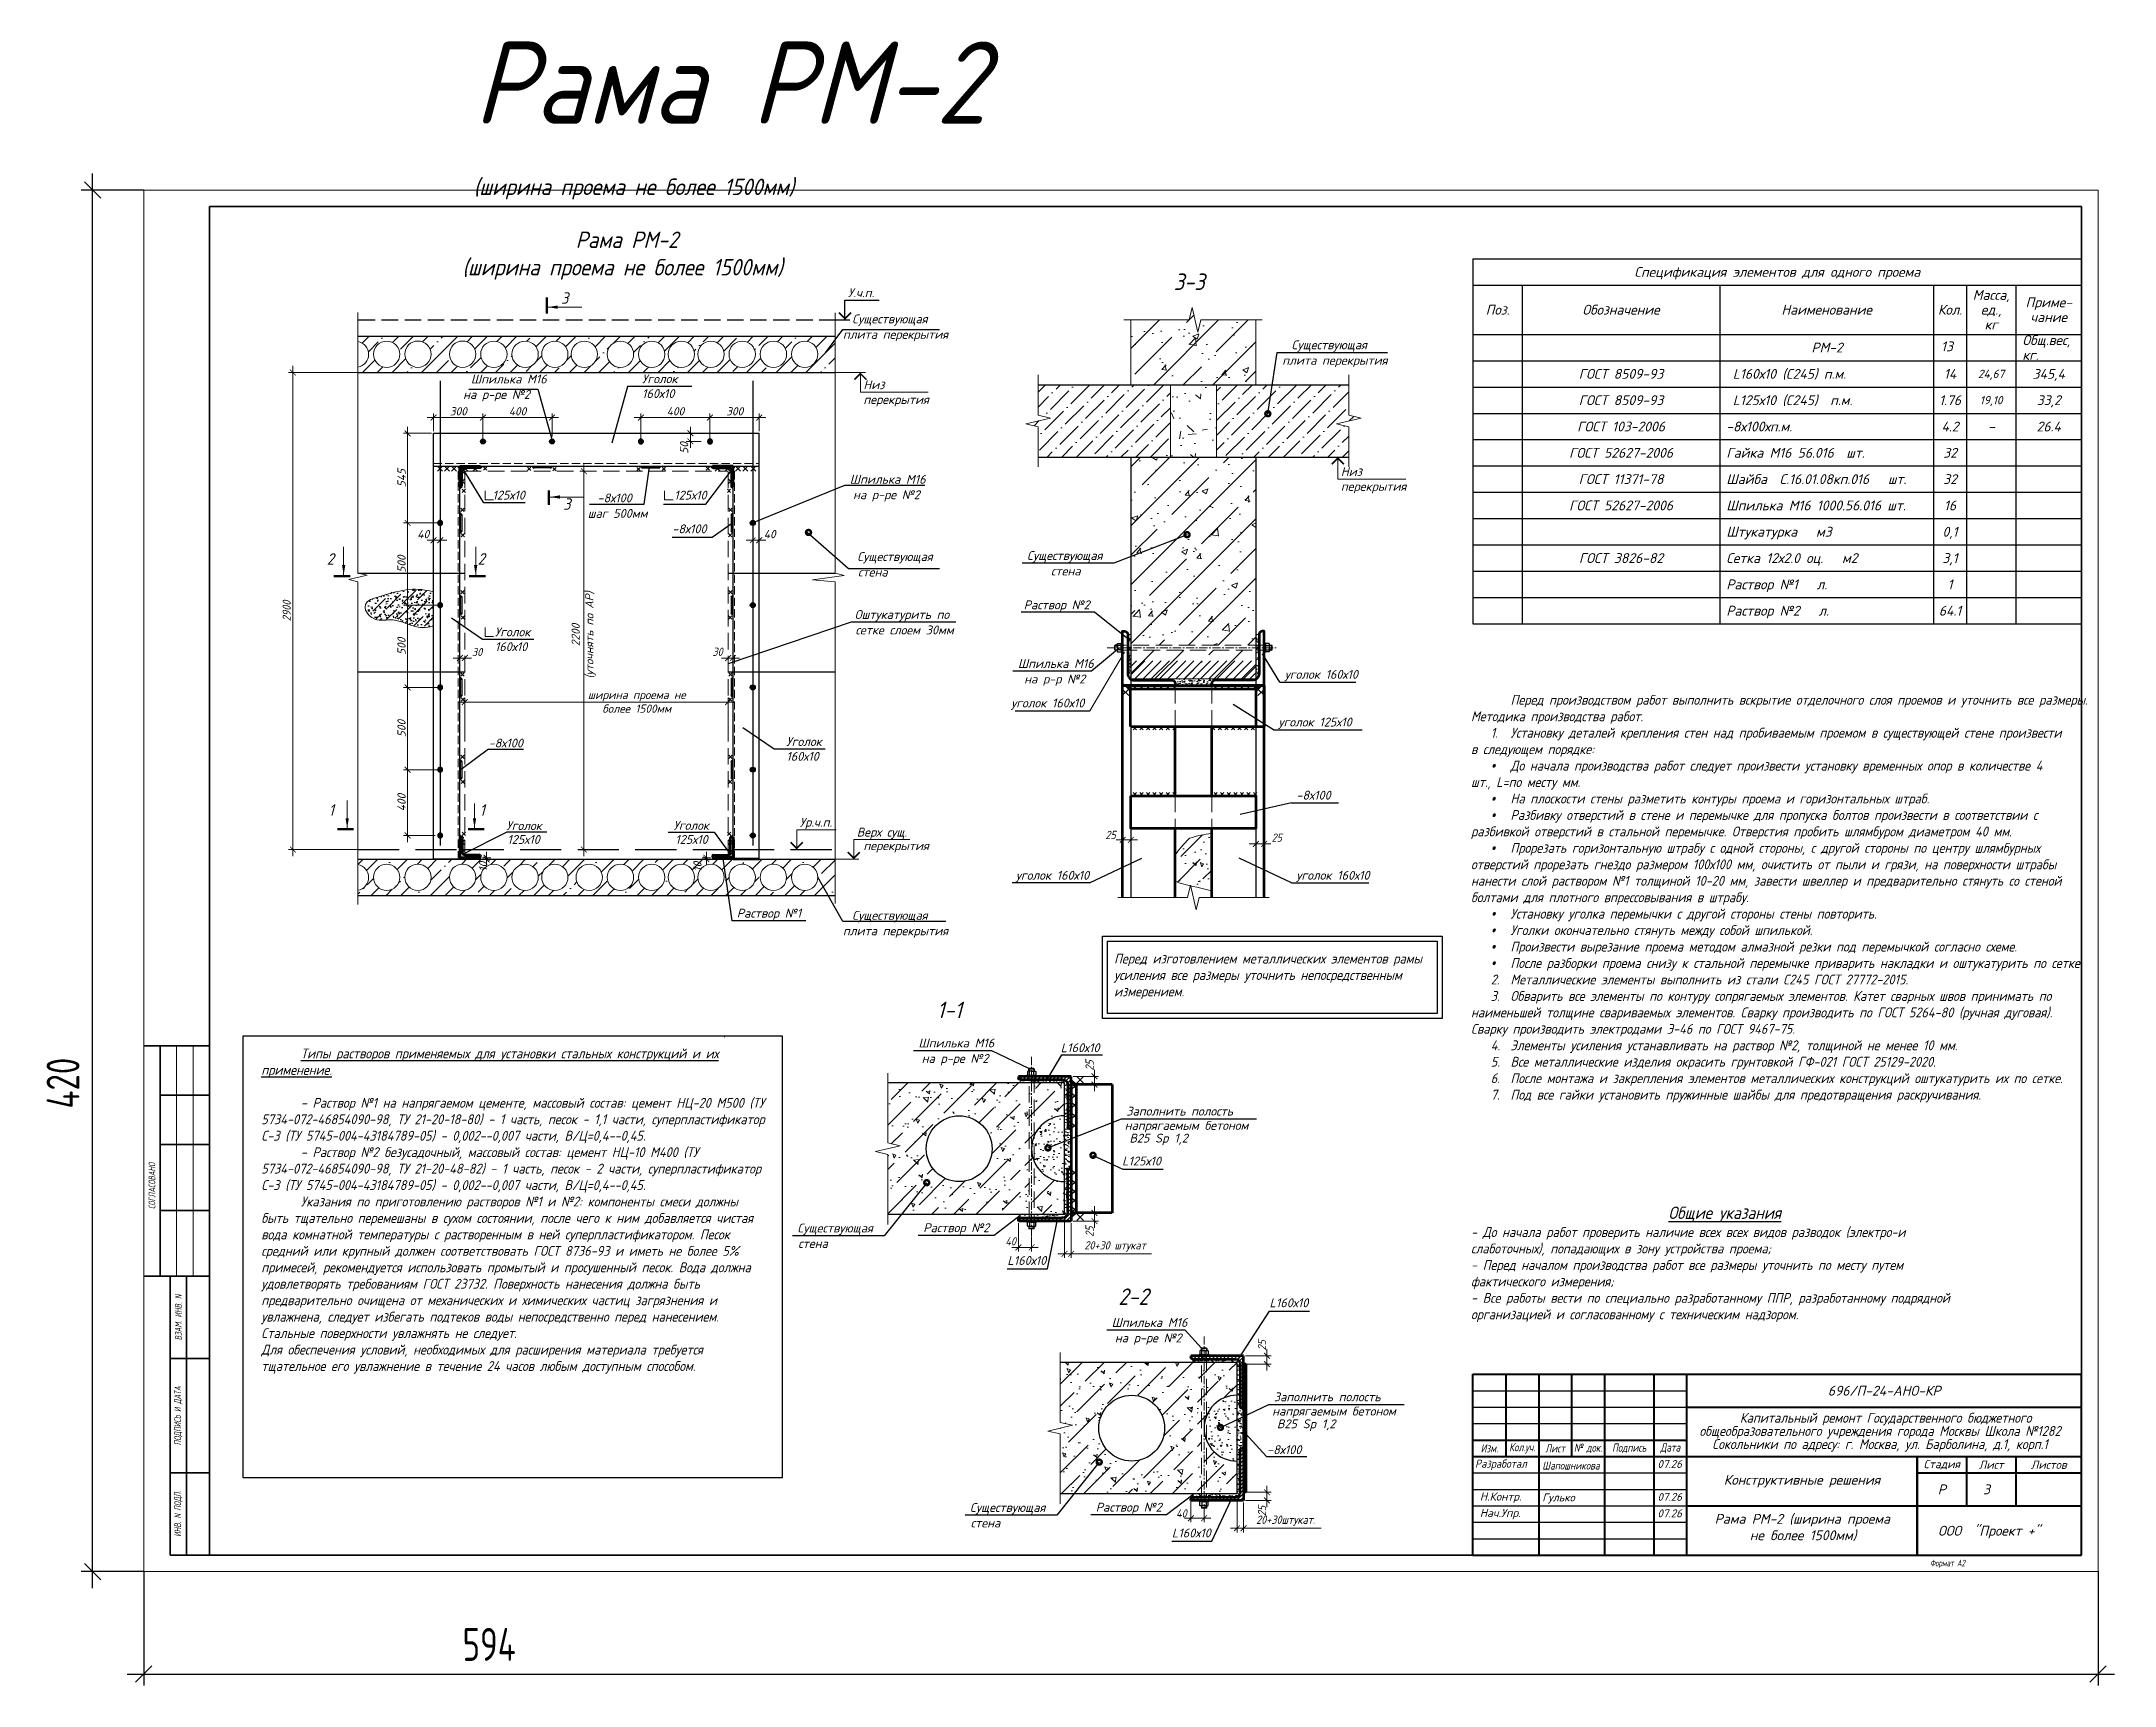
# Model space of a CAD drawing. Header units: millimetres. Extents: x 749182 to 2267578, y 70462 to 311449.
# Drawn here: x 2111706 to 2124308, y 208541 to 218537 of the extents above; entities that cross this region are included whole.
import ezdxf
from ezdxf.enums import TextEntityAlignment as Align

# ---------------------------------------------------------------- set-up
doc = ezdxf.new("R2010")
doc.units = ezdxf.units.MM
for name, pattern in [('GOST2.303 4', [7, 5, -2, 0]), ('ГОСТ 2.303 4', [7, 5, -2, 0]), ('осеваяX2', [4, 2.5, -0.5, 0.5, -0.5])]:
    doc.linetypes.add(name, pattern=pattern)
doc.layers.get('Defpoints').update_dxf_attribs({"color": 255})
for name, color, linetype, lineweight in [('1Стены', 252, 'Continuous', 25), ('Shtamp', 7, 'Continuous', 35), ('монолит', 176, 'Continuous', 50), ('Оси', 165, 'осеваяX2', 13), ('Размер', 7, 'Continuous', 13), ('сварка', 156, 'Continuous', 9), ('штамп', 7, 'Continuous', 25), ('штрих', 8, 'Continuous', 5), ('штриховка кирпич', 42, 'Continuous', 5), ('Штрихока', 8, 'Continuous', 9)]:
    doc.layers.add(name, color=color, linetype=linetype, lineweight=lineweight)
doc.layers.add('CS_UNPLOTTED', color=254, linetype='Continuous', plot=False)
for name, color, linetype in [('VPORTS', 7, 'Continuous'), ('металл', 124, 'Continuous'), ('Текст', 7, 'Continuous'), ('Штриховка', 252, 'Continuous')]:
    doc.layers.add(name, color=color, linetype=linetype)
doc.styles.add('GOST', font='', dxfattribs={"width": 0.8, "oblique": 10})
doc.styles.add('GOST 2.304_new', font='isocpeur.ttf', dxfattribs={"width": 0.9, "oblique": 15})
doc.styles.add('БДА100', font='romand.shx', dxfattribs={"width": 0.7})
doc.styles.add('М2', font='isocpeui.ttf')
doc.styles.get('GOST').set_extended_font_data('GOST type A')
doc.dimstyles.new('SPDS', dxfattribs={"dimscale": 25, "dimtxt": 2.5, "dimasz": 1.77, "dimexe": 1.25, "dimexo": 0.625, "dimtad": 1, "dimdec": 0, "dimrnd": 0.001, "dimtxsty": 'GOST 2.304_new', "dimblk": 'ARCHTICK', "dimcen": 2.5, "dimdle": 2, "dimclrt": 256, "dimazin": 2, "dimtfac": 0.75, "dimtdec": 0, "dimtmove": 1, "dimatfit": 3, "dimfxl": 0, "dimtolj": 1, "dimlwd": 9, "dimlwe": 9, "dimarcsym": 0})
doc.dimstyles.new('SPDS 1_10', dxfattribs={"dimscale": 10, "dimtxt": 2.5, "dimasz": 1.77, "dimexe": 1.25, "dimexo": 0.625, "dimtad": 1, "dimdec": 0, "dimrnd": 0.001, "dimtxsty": 'М2', "dimblk": 'ARCHTICK', "dimcen": 2.5, "dimdle": 2, "dimclrt": 256, "dimadec": 0, "dimazin": 2, "dimtfac": 0.75, "dimtdec": 0, "dimtmove": 1, "dimatfit": 3, "dimfxl": 0, "dimtolj": 1, "dimlwd": 9, "dimlwe": 9, "dimarcsym": 0})
doc.dimstyles.new('SPDS 1_20', dxfattribs={"dimscale": 20, "dimtxt": 2.5, "dimasz": 1.77, "dimexe": 1.25, "dimexo": 0.625, "dimtad": 1, "dimdec": 0, "dimrnd": 0.001, "dimtxsty": 'М2', "dimblk": 'ARCHTICK', "dimcen": 2.5, "dimdle": 2, "dimclrt": 256, "dimadec": 0, "dimazin": 2, "dimtfac": 0.75, "dimtdec": 0, "dimtmove": 1, "dimatfit": 3, "dimfxl": 0, "dimtolj": 1, "dimlwd": 9, "dimlwe": 9, "dimarcsym": 0})
doc.dimstyles.new('БДА1', dxfattribs={"dimtxt": 2, "dimasz": 1, "dimexe": 0.7, "dimexo": 0, "dimgap": 0.8, "dimtad": 1, "dimdec": 0, "dimrnd": 1, "dimzin": 0, "dimdsep": 46, "dimtxsty": 'БДА100', "dimblk": 'OBLIQUE', "dimcen": 2, "dimdle": 1, "dimadec": 0, "dimazin": 0, "dimtfac": 1, "dimtdec": 0, "dimtmove": 1, "dimatfit": 3, "dimldrblk": 'NONE', "dimfxl": 0, "dimtolj": 1, "dimtzin": 0, "dimlwd": -1, "dimlwe": -1, "dimarcsym": 0})
pattern_1 = [(45, (2054102.42, 214442.12), (-89.80256, 89.80256), []), (45, (2054192.22, 214442.12), (-89.80256, 89.80256), [158.75, -31.75, 0, -31.75])]
pattern_2 = [(45, (-42280836.909, -1566171.512), (-5.6126600757, 5.6126600757), [])]
pattern_3 = [(45, (-42280550.557, -1565310.787), (-5.6126600757, 5.6126600757), [])]

msp = doc.modelspace()

# ---------------------------------------------------------------- texts
at = {"color": 0, "ltscale": 20, "char_height": 54, "width": 274.710988, "attachment_point": 1, "style": 'М2'}
for s, insert in [('\\pi30.49087;Уголок \\P\\pi30.342;160х10', (2115326.5166, 216512.7752)), ('Уголок 160х10', (2114462.4438, 214973.6433)), ('Уголок 160х10', (2116234.0306, 214307.0868))]:
    msp.add_mtext(s, dxfattribs=dict(at, insert=insert))
at = {"color": 0, "lineweight": -3, "ltscale": 0.071429, "char_height": 60, "attachment_point": 1, "style": 'М2'}
for s, insert, width in [('\\pi75.89797;3', (2123432.9217, 209763.3954), 194.341398), ('\\pi4.3932;Рама РМ-2 (ширина проема \\P\\pi217.9158;{\\A1;не более 1500мм})', (2121872.8092, 209584.3473), 1106.74103)]:
    msp.add_mtext(s, dxfattribs=dict(at, insert=insert, width=width))
at = {"layer": 'Размер', "linetype": 'Continuous', "ltscale": 20, "style": 'GOST 2.304_new', "oblique": 15, "width": 0.9}
for s, p in [('3', (2114864.7179, 216941.2413)), ('3', (2114877.8993, 215688.7555)), ('2', (2113441.222, 215355.1824)), ('2', (2114358.3377, 215355.1824)), ('1', (2113452.661, 213829.1341)), ('1', (2114369.7767, 213829.1341))]:
    msp.add_text(s, height=70, dxfattribs=at).set_placement(p)
at = {"layer": 'Текст', "linetype": 'Continuous', "ltscale": 20, "style": 'М2'}
for s, p in [('Спецификация элементов для одного проема', (2122257.9684, 217135.5165)), ('Масса,', (2123557.9684, 216995.5165)), ('Поз.', (2120557.9684, 216905.5165)), ('Обозначение', (2121307.9684, 216905.5165)), ('Наименование', (2122557.9684, 216905.5165)), ('Кол.', (2123307.9684, 216905.5165)), ('ед.,', (2123557.9684, 216905.5165)), ('Приме-', (2123907.9684, 216950.5165)), ('кг', (2123557.9684, 216815.5165)), ('чание', (2123907.9684, 216860.5165)), ('РМ-2', (2122560.4684, 216675.5165)), ('13', (2123289.451, 216682.7525)), ('ГОСТ 8509-93', (2121307.9684, 216515.5165)), ('14', (2123307.9684, 216515.5165)), ('345,4', (2123907.9684, 216515.5165)), ('ГОСТ 8509-93', (2121307.9684, 216355.5165)), ('1.76', (2123307.9684, 216355.5165)), ('33,2', (2123907.9684, 216355.5165)), ('ГОСТ 103-2006', (2121307.9684, 216195.5165)), ('4.2', (2123307.9684, 216195.5165)), ('-', (2123557.9684, 216195.5165)), ('-', (2123560.4684, 216195.5165)), ('26.4', (2123907.9684, 216195.5165)), ('ГОСТ 52627-2006', (2121307.9684, 216035.5165)), ('32', (2123307.9684, 216035.5165)), ('ГОСТ 11371-78', (2121307.9684, 215875.5165)), ('32', (2123307.9684, 215875.5165)), ('ГОСТ 52627-2006', (2121307.9684, 215715.5165)), ('16', (2123307.9684, 215715.5165)), ('0,1', (2123307.9684, 215555.5165)), ('ГОСТ 3826-82', (2121307.9684, 215395.5165)), ('3,1', (2123307.9684, 215395.5165)), ('1', (2123307.9684, 215235.5165)), ('64.1', (2123307.9684, 215075.5165))]:
    msp.add_text(s, height=60, dxfattribs=at).set_placement(p, align=Align.MIDDLE_CENTER)
at = {"layer": 'Текст', "ltscale": 20, "style": 'М2'}
for s, p in [('У.ч.п.', (2116608.7983, 216982.2637)), ('Существующая', (2116634.468, 216822.4811)), ('плита перекрытия', (2116577.9705, 216728.4811)), ('Шпилька М16', (2114316.7122, 216456.9636)), ('на р-ре №2', (2114269.5657, 216362.9636)), ('Низ', (2116702.5664, 216422.2637)), ('Шпилька М16', (2116619.8534, 215847.5799)), ('125х10', (2114447.4783, 215751.176)), ('-8х100', (2115086.1768, 215734.0371)), ('125х10', (2115552.3007, 215751.176)), ('на р-ре №2', (2116639.6872, 215753.5799)), ('шаг 500мм', (2115026.9897, 215640.0371)), ('-8х100', (2115540.8394, 215546.2362)), ('Существующая', (2116665.4754, 215377.4479)), ('стена', (2116669.9322, 215283.4479)), ('Оштукатурить по', (2116649.7275, 215025.4957)), ('сетке слоем 30мм', (2116654.5875, 214931.4957)), ('-8х100', (2114424.2775, 214243.9459)), ('Уголок', (2114532.2091, 213741.8704)), ('Уголок', (2115548.3827, 213743.2227)), ('Ур.ч.п.', (2116315.2805, 213762.2637)), ('Верх сущ.', (2116662.1933, 213702.2637)), ('125х10', (2114537.9798, 213657.7303)), ('125х10', (2115559.0919, 213657.7303)), ('Раствор №1', (2115932.854, 213209.7459)), ('Существующая', (2116634.468, 213196.1741)), ('плита перекрытия', (2116577.9705, 213102.1741))]:
    msp.add_text(s, height=54, dxfattribs=at).set_placement(p)
at = {"layer": 'Текст', "linetype": 'Continuous', "ltscale": 20, "style": 'М2'}
for s, p in [('Общ.вес, ', (2123747.9684, 216720.5165)), ('кг.', (2123747.9684, 216630.5165)), ('L160х10 (С245) п.м.', (2121987.5321, 216515.5165)), ('L125х10 (С245)  п.м.', (2121987.5321, 216355.5165)), ('-8х100хп.м.', (2121947.9684, 216195.5165)), ('Гайка М16 56.016  шт.', (2121947.9684, 216035.5165)), ('Шайба  С.16.01.08кп.016   шт.', (2121947.9684, 215875.5165)), ('Шпилька М16 1000.56.016 шт.', (2121947.9684, 215715.5165)), ('Штукатурка   м3', (2121947.9684, 215555.5165)), ('Сетка 12х2.0 оц.   м2', (2121947.9684, 215395.5165)), ('Раствор №1   л.', (2121947.9684, 215235.5165)), ('Раствор №2   л.', (2121947.9684, 215075.5165))]:
    msp.add_text(s, height=60, dxfattribs=at).set_placement(p, align=Align.MIDDLE_LEFT)
at = {"layer": 'Текст', "linetype": 'Continuous', "ltscale": 100, "style": 'М2'}
for s, p in [('24,67', (2123557.8747, 216515.5665)), ('19,10', (2123557.8747, 216355.6665))]:
    msp.add_text(s, height=49.96875, dxfattribs=at).set_placement(p, align=Align.MIDDLE_CENTER)
at = {"layer": 'Текст', "ltscale": 20, "style": 'М2'}
for p in [(2116702.5664, 216386.2637), (2116702.5664, 213673.8708)]:
    msp.add_text('перекрытия', height=54, dxfattribs=at).set_placement(p, align=Align.TOP_LEFT)
at = {"layer": 'Текст', "lineweight": 30, "ltscale": 20, "char_height": 100, "attachment_point": 1, "style": 'GOST 2.304_new'}
for s, width, insert in [('\\pi756.737;{\\H5x;Рама РМ-2 \\P\\pi1399.346;}(ширина проема {\\A1;не более 1500мм})', 4841.422699, (2113577.0418, 218536.1818)), ('\\pi1376.212;Рама РМ-2 \\P\\pi687.642;(ширина проема {\\A1;не более 1500мм})', 3418.014076, (2113577.0418, 217380.8689))]:
    msp.add_mtext_dynamic_manual_height_columns(s, width=width, gutter_width=125, heights=[0], dxfattribs=dict(at, insert=insert))
at = {"layer": 'Текст', "ltscale": 20, "char_height": 60, "attachment_point": 1, "style": 'GOST 2.304_new'}
for s, width, gutter_width, heights, insert in [('       Перед производством работ выполнить вскрытие отделочного слоя проемов и уточнить все размеры. \\PМетодика производства работ.\\P\\pi120;1.^IУстановку деталей крепления стен над пробиваемым проемом в существующей стене произвести в следующем порядке: \\P{\\fSymbol|b0|i1|c2|p18;·^I}До начала производства работ следует произвести установку временных опор в количестве 4 шт., L=по месту мм. \\P{\\fSymbol|b0|i1|c2|p18;·^I}На плоскости стены разметить контуры проема и горизонтальных штраб. \\P{\\fSymbol|b0|i1|c2|p18;·^I}Разбивку отверстий в стене и перемычке для пропуска болтов произвести в соответствии с разбивкой отверстий в стальной перемычке. Отверстия пробить шлямбуром диаметром 40 мм. \\P{\\fSymbol|b0|i1|c2|p18;·^I}Прорезать горизонтальную штрабу с одной стороны, с другой стороны по центру шлямбурных отверстий прорезать гнездо размером 100х100 мм, очистить от пыли и грязи, на поверхности штрабы нанести слой раствором №1 толщиной 10-20 мм, завести швеллер и предварительно стянуть со стеной болтами для плотного впрессовывания в штрабу. \\P{\\fSymbol|b0|i1|c2|p18;·^I}Установку уголка перемычки с другой стороны стены повторить. \\P{\\fSymbol|b0|i1|c2|p18;·^I}Уголки окончательно стянуть между собой шпилькой. \\P{\\fSymbol|b0|i1|c2|p18;·^I}Произвести вырезание проема методом алмазной резки под перемычкой согласно схеме. \\P{\\fSymbol|b0|i1|c2|p18;·^I}После разборки проема снизу к стальной перемычке приварить накладки и оштукатурить по сетке. \\P2.^IМеталлические элементы выполнить из стали С245 ГОСТ 27772-2015. \\P3.^IОбварить все элементы по контуру сопрягаемых элементов. Катет сварных швов принимать по наименьшей толщине свариваемых элементов. Сварку производить по ГОСТ 5264-80 (ручная дуговая). Сварку производить электродами Э-46 по ГОСТ 9467-75.\\P4.^IЭлементы усиления устанавливать на раствор №2, толщиной не менее 10 мм. \\P5.^IВсе металлические изделия окрасить грунтовкой ГФ-021 ГОСТ 25129-2020. \\P6.^IПосле монтажа и закрепления элементов металлических конструкций оштукатурить их по сетке.\\P7.^IПод все гайки установить пружинные шайбы для предотвращения раскручивания. ', 3584.340827, 1500, [4759.4016], (2120396.0469, 214563.5863)), ('Перед изготовлением металлических элементов рамы усиления все размеры уточнить непосредственным измерением.', 1952.323026, 125, [0], (2118226.3869, 212990.5489)), ('^I^I^I^I^I{\\H1.25x;\\LОбщие указания\\P}- До начала работ проверить наличие всех всех видов разводок (электро-и слаботочных), попадающих в зону устройства проема;\\P- Перед началом производства работ все размеры уточнить по месту путем фактического измерения;\\P- Все работы вести по специально разработанному ППР, разработанному подрядной организацией и согласованному с техническим надзором.', 2903.174826, 125, [0], (2120396.1077, 211452.7086))]:
    msp.add_mtext_dynamic_manual_height_columns(s, width=width, gutter_width=gutter_width, heights=heights, dxfattribs=dict(at, insert=insert))
at = {"layer": 'Текст', "ltscale": 20, "insert": (2113042.6536, 212413.5877), "char_height": 60, "width": 3055.115397, "attachment_point": 1, "style": 'GOST 2.304_new'}
msp.add_mtext('^I{\\LТипы растворов применяемых для установки стальных конструкций и их применение.\\P}\\P^I- Раствор №1 на напрягаемом цементе, массовый состав: цемент НЦ-20 М500 (ТУ 5734-072-46854090-98, ТУ 21-20-18-80) - 1 часть, песок - 1,1 части, суперпластификатор С-3 (ТУ 5745-004-43184789-05) - 0,002--0,007 части, В/Ц=0,4--0,45. \\P^I- Раствор №2 безусадочный, массовый состав: цемент НЦ-10 М400 (ТУ 5734-072-46854090-98, ТУ 21-20-48-82) - 1 часть, песок - 2 части, суперпластификатор С-3 (ТУ 5745-004-43184789-05) - 0,002--0,007 части, В/Ц=0,4--0,45.\\P^IУказания по приготовлению растворов №1 и №2: компоненты смеси должны быть тщательно перемешаны в сухом состоянии, после чего к ним добавляется чистая вода комнатной температуры с растворенным в ней суперпластификатором. Песок средний или крупный должен соответствовать ГОСТ 8736-93 и иметь не более 5% примесей, рекомендуется использовать промытый и просушенный песок. Вода должна удовлетворять требованиям ГОСТ 23732. Поверхность нанесения должна быть предварительно очищена от механических и химических частиц загрязнения и увлажнена, следует избегать подтеков воды непосредственно перед нанесением. Стальные поверхности увлажнять не следует.\\PДля обеспечения условий, необходимых для расширения материала требуется тщательное его увлажнение в течение 24 часов любым доступным способом.', dxfattribs=at)

# ---------------------------------------------------------------- blocks, each defined once
blk = doc.blocks.new('_Oblique')
at = {"color": 0, "linetype": 'ByBlock', "lineweight": -2}
blk.add_line((-0.5, -0.5), (0.5, 0.5), dxfattribs=at)
blk = doc.blocks.new('*D714')
at = {"layer": 'Defpoints', "color": 0, "transparency": 16777216}
for p, q in [((0, 0), (0, -34.62)), ((594, 0), (594, -34.62)), ((-5, -31.12), (599, -31.12))]:
    blk.add_line(p, q, dxfattribs=at)
for p in [(0, 0), (594, 0), (594, -31.12)]:
    blk.add_point(p, dxfattribs=at)
at = {"layer": 'Defpoints', "color": 0, "transparency": 16777216, "xscale": 5, "yscale": 5, "zscale": 5, "rotation": 180}
blk.add_blockref('_Oblique', (0, -31.12), dxfattribs=at)
at = {"layer": 'Defpoints', "color": 0, "transparency": 16777216, "xscale": 5, "yscale": 5, "zscale": 5}
blk.add_blockref('_Oblique', (594, -31.12), dxfattribs=at)
at = {"layer": 'Defpoints', "color": 0, "lineweight": 0, "transparency": 16777216, "insert": (105, -22.12), "char_height": 10, "attachment_point": 5, "style": 'БДА100'}
blk.add_mtext('\\A1;594', dxfattribs=at)
blk = doc.blocks.new('_None')
blk = doc.blocks.new('*D715')
at = {"layer": 'Defpoints', "color": 0, "transparency": 16777216}
for p, q in [((-15.52, -5), (-15.52, 425)), ((0, 420), (-19.02, 420)), ((0, 0), (-19.02, 0))]:
    blk.add_line(p, q, dxfattribs=at)
for p in [(-15.52, 420), (0, 420), (0, 0)]:
    blk.add_point(p, dxfattribs=at)
at = {"layer": 'Defpoints', "color": 0, "transparency": 16777216, "xscale": 5, "yscale": 5, "zscale": 5}
for p, rotation in [((-15.52, 420), 90), ((-15.52, 0), 270)]:
    blk.add_blockref('_Oblique', p, dxfattribs=dict(at, rotation=rotation))
at = {"layer": 'Defpoints', "color": 0, "lineweight": 0, "transparency": 16777216, "insert": (-24.52, 148.5), "char_height": 10, "attachment_point": 5, "rotation": 90, "style": 'БДА100'}
blk.add_mtext('\\A1;420', dxfattribs=at)
blk = doc.blocks.new('_ArchTick')
at = {"color": 0, "linetype": 'ByBlock', "const_width": 0.15}
blk.add_lwpolyline([(-0.5, -0.5), (0.5, 0.5)], dxfattribs=at)
blk = doc.blocks.new('*D2964')
at = {"layer": 'Defpoints', "color": 0, "lineweight": 20, "ltscale": 20, "transparency": 16777216}
for p in [(2114250, 214812), (2114250, 214788), (2114280, 214812)]:
    blk.add_point(p, dxfattribs=at)
at = {"layer": 'Размер', "color": 0, "lineweight": 9, "ltscale": 20, "transparency": 16777216}
for p, q in [((2114320, 214788), (2114210, 214788)), ((2114250, 214799), (2114250, 214763)), ((2114280, 214799), (2114280, 214763))]:
    blk.add_line(p, q, dxfattribs=at)
at = {"layer": 'Размер', "color": 0, "lineweight": 9, "ltscale": 20, "transparency": 16777216, "xscale": 35.4, "yscale": 35.4, "zscale": 35.4}
for p, rotation in [((2114250, 214788), 179.9999999995553), ((2114280, 214788), 359.9999999995553)]:
    blk.add_blockref('_ArchTick', p, dxfattribs=dict(at, rotation=rotation))
at = {"layer": 'Размер', "ltscale": 20, "transparency": 16777216, "insert": (2114354, 214824), "char_height": 50, "attachment_point": 5, "style": 'GOST 2.304_new'}
blk.add_mtext('\\A1;30', dxfattribs=at)
blk = doc.blocks.new('свар')
at = {"layer": 'сварка', "color": 0, "linetype": 'Continuous', "ltscale": 10}
for p, q in [((10, 10), (-10, -10)), ((-10, 10), (10, -10))]:
    blk.add_line(p, q, dxfattribs=at)
blk = doc.blocks.new('*D2965')
at = {"color": 0, "lineweight": 9, "ltscale": 20, "transparency": 16777216}
for p, q in [((2115840, 214788), (2115950, 214788)), ((2115880, 214799), (2115880, 214763)), ((2115910, 214799), (2115910, 214763))]:
    blk.add_line(p, q, dxfattribs=at)
at = {"layer": 'Defpoints', "color": 0, "lineweight": 20, "ltscale": 20, "transparency": 16777216}
for p in [(2115880, 214812), (2115910, 214812), (2115910, 214788)]:
    blk.add_point(p, dxfattribs=at)
at = {"color": 0, "lineweight": 9, "ltscale": 20, "transparency": 16777216, "xscale": 35.4, "yscale": 35.4, "zscale": 35.4, "rotation": 180}
blk.add_blockref('_ArchTick', (2115880, 214788), dxfattribs=at)
at = {"color": 0, "lineweight": 9, "ltscale": 20, "transparency": 16777216, "xscale": 35.4, "yscale": 35.4, "zscale": 35.4}
blk.add_blockref('_ArchTick', (2115910, 214788), dxfattribs=at)
at = {"ltscale": 20, "transparency": 16777216, "insert": (2115816, 214826), "char_height": 50, "attachment_point": 5, "style": 'GOST 2.304_new'}
blk.add_mtext('\\A1;30', dxfattribs=at)
blk = doc.blocks.new('*D2966')
at = {"layer": 'Defpoints', "color": 0, "lineweight": 20, "ltscale": 20, "transparency": 16777216}
for p in [(2116030, 215592), (2116070, 215594), (2116070, 215504)]:
    blk.add_point(p, dxfattribs=at)
at = {"layer": 'Размер', "color": 0, "lineweight": 9, "ltscale": 20, "transparency": 16777216}
for p, q in [((2115990, 215504), (2116110, 215504)), ((2116030, 215580), (2116030, 215479)), ((2116070, 215582), (2116070, 215479))]:
    blk.add_line(p, q, dxfattribs=at)
at = {"layer": 'Размер', "color": 0, "lineweight": 9, "ltscale": 20, "transparency": 16777216, "xscale": 35.4, "yscale": 35.4, "zscale": 35.4, "rotation": 180}
blk.add_blockref('_ArchTick', (2116030, 215504), dxfattribs=at)
at = {"layer": 'Размер', "color": 0, "lineweight": 9, "ltscale": 20, "transparency": 16777216, "xscale": 35.4, "yscale": 35.4, "zscale": 35.4}
blk.add_blockref('_ArchTick', (2116070, 215504), dxfattribs=at)
at = {"layer": 'Размер', "ltscale": 20, "transparency": 16777216, "insert": (2116133, 215541), "char_height": 50, "attachment_point": 5, "style": 'М2'}
blk.add_mtext('\\A1;40', dxfattribs=at)
blk = doc.blocks.new('*D2967')
at = {"layer": 'CS_UNPLOTTED', "color": 0, "lineweight": 9, "ltscale": 20, "transparency": 16777216}
for p, q in [((2113808, 216524), (2113209, 216524)), ((2113234, 216564), (2113234, 213584)), ((2113808, 213624), (2113209, 213624))]:
    blk.add_line(p, q, dxfattribs=at)
at = {"layer": 'Defpoints', "color": 0, "lineweight": 20, "ltscale": 20, "transparency": 16777216}
for p in [(2113820, 216524), (2113234, 213624), (2113820, 213624)]:
    blk.add_point(p, dxfattribs=at)
at = {"layer": 'CS_UNPLOTTED', "color": 0, "lineweight": 9, "ltscale": 20, "transparency": 16777216, "xscale": 35.4, "yscale": 35.4, "zscale": 35.4}
for p, rotation in [((2113234, 216524), 90), ((2113234, 213624), 270)]:
    blk.add_blockref('_ArchTick', p, dxfattribs=dict(at, rotation=rotation))
at = {"layer": 'CS_UNPLOTTED', "ltscale": 20, "transparency": 16777216, "insert": (2113197, 215074), "char_height": 50, "attachment_point": 5, "rotation": 90, "style": 'GOST 2.304_new'}
blk.add_mtext('\\A1;2900', dxfattribs=at)
blk = doc.blocks.new('м16')
at = {"layer": 'металл', "lineweight": 30, "ltscale": 20}
for p, q in [((-11, 6), (0, 13)), ((-11, -6), (-11, 6)), ((0, 13), (11, 6)), ((11, 6), (11, -6)), ((0, -13), (-11, -6)), ((11, -6), (0, -13))]:
    blk.add_line(p, q, dxfattribs=at)
blk.add_circle((0, 0), 15, dxfattribs=at)
for radius, start, end in [(10.4, 0, 180), (10.4, 180, 0), (6.92, 0, 180), (6.92, 180, 0)]:
    blk.add_arc((0, 0), radius, start, end, dxfattribs=at)
at = {"layer": 'металл', "linetype": 'Continuous', "lineweight": 25, "ltscale": 20}
blk.add_arc((0, 0), 8, 255, 165, dxfattribs=at)
at = {"layer": 'Оси', "ltscale": 20}
for p, q in [((17, 0), (-17, 0)), ((0, 17), (0, -17))]:
    blk.add_line(p, q, dxfattribs=at)
blk = doc.blocks.new('*D2952')
at = {"color": 0, "lineweight": 9, "ltscale": 20, "transparency": 16777216}
for p, q in [((2113932, 215649), (2113932, 215069)), ((2114128, 215609), (2113907, 215609)), ((2114128, 215109), (2113907, 215109))]:
    blk.add_line(p, q, dxfattribs=at)
at = {"layer": 'Defpoints', "color": 0, "lineweight": 20, "ltscale": 20, "transparency": 16777216}
for p in [(2114140, 215609), (2113932, 215109), (2114140, 215109)]:
    blk.add_point(p, dxfattribs=at)
at = {"color": 0, "lineweight": 9, "ltscale": 20, "transparency": 16777216, "xscale": 35.4, "yscale": 35.4, "zscale": 35.4}
for p, rotation in [((2113932, 215609), 90), ((2113932, 215109), 270)]:
    blk.add_blockref('_ArchTick', p, dxfattribs=dict(at, rotation=rotation))
at = {"ltscale": 20, "transparency": 16777216, "insert": (2113895, 215359), "char_height": 50, "attachment_point": 5, "rotation": 90, "style": 'М2'}
blk.add_mtext('\\A1;500', dxfattribs=at)
blk = doc.blocks.new('*D2953')
at = {"color": 0, "lineweight": 9, "ltscale": 20, "transparency": 16777216}
for p, q in [((2113932, 215149), (2113932, 214569)), ((2114128, 215109), (2113907, 215109)), ((2114128, 214609), (2113907, 214609))]:
    blk.add_line(p, q, dxfattribs=at)
at = {"layer": 'Defpoints', "color": 0, "lineweight": 20, "ltscale": 20, "transparency": 16777216}
for p in [(2114140, 215109), (2113932, 214609), (2114140, 214609)]:
    blk.add_point(p, dxfattribs=at)
at = {"color": 0, "lineweight": 9, "ltscale": 20, "transparency": 16777216, "xscale": 35.4, "yscale": 35.4, "zscale": 35.4}
for p, rotation in [((2113932, 215109), 90), ((2113932, 214609), 270)]:
    blk.add_blockref('_ArchTick', p, dxfattribs=dict(at, rotation=rotation))
at = {"ltscale": 20, "transparency": 16777216, "insert": (2113895, 214859), "char_height": 50, "attachment_point": 5, "rotation": 90, "style": 'М2'}
blk.add_mtext('\\A1;500', dxfattribs=at)
blk = doc.blocks.new('*D2954')
at = {"color": 0, "lineweight": 9, "ltscale": 20, "transparency": 16777216}
for p, q in [((2114128, 214609), (2113907, 214609)), ((2113932, 214649), (2113932, 214069)), ((2114128, 214109), (2113907, 214109))]:
    blk.add_line(p, q, dxfattribs=at)
at = {"layer": 'Defpoints', "color": 0, "lineweight": 20, "ltscale": 20, "transparency": 16777216}
for p in [(2114140, 214609), (2113932, 214109), (2114140, 214109)]:
    blk.add_point(p, dxfattribs=at)
at = {"color": 0, "lineweight": 9, "ltscale": 20, "transparency": 16777216, "xscale": 35.4, "yscale": 35.4, "zscale": 35.4}
for p, rotation in [((2113932, 214609), 90), ((2113932, 214109), 270)]:
    blk.add_blockref('_ArchTick', p, dxfattribs=dict(at, rotation=rotation))
at = {"ltscale": 20, "transparency": 16777216, "insert": (2113895, 214359), "char_height": 50, "attachment_point": 5, "rotation": 90, "style": 'М2'}
blk.add_mtext('\\A1;500', dxfattribs=at)
blk = doc.blocks.new('*D2955')
at = {"layer": 'Defpoints', "color": 0, "lineweight": 20, "ltscale": 20, "transparency": 16777216}
for p in [(2114090, 215594), (2114090, 215504), (2114130, 215592)]:
    blk.add_point(p, dxfattribs=at)
at = {"layer": 'Размер', "color": 0, "lineweight": 9, "ltscale": 20, "transparency": 16777216}
for p, q in [((2114170, 215504), (2114050, 215504)), ((2114090, 215582), (2114090, 215479)), ((2114130, 215580), (2114130, 215479))]:
    blk.add_line(p, q, dxfattribs=at)
at = {"layer": 'Размер', "color": 0, "lineweight": 9, "ltscale": 20, "transparency": 16777216, "xscale": 35.4, "yscale": 35.4, "zscale": 35.4, "rotation": 180}
blk.add_blockref('_ArchTick', (2114090, 215504), dxfattribs=at)
at = {"layer": 'Размер', "color": 0, "lineweight": 9, "ltscale": 20, "transparency": 16777216, "xscale": 35.4, "yscale": 35.4, "zscale": 35.4}
blk.add_blockref('_ArchTick', (2114130, 215504), dxfattribs=at)
at = {"layer": 'Размер', "ltscale": 20, "transparency": 16777216, "insert": (2114027, 215541), "char_height": 50, "attachment_point": 5, "style": 'М2'}
blk.add_mtext('\\A1;40', dxfattribs=at)
blk = doc.blocks.new('*D2956')
at = {"color": 0, "lineweight": 9, "ltscale": 20, "transparency": 16777216}
for p, q in [((2114412, 213574), (2114412, 213610)), ((2114388, 213574), (2114437, 213574)), ((2114388, 213564), (2114437, 213564)), ((2114412, 213574), (2114412, 213564)), ((2114412, 213564), (2114412, 213529))]:
    blk.add_line(p, q, dxfattribs=at)
at = {"layer": 'Defpoints', "color": 0, "lineweight": 20, "ltscale": 20, "transparency": 16777216}
for p in [(2114375, 213574), (2114375, 213564), (2114412, 213564)]:
    blk.add_point(p, dxfattribs=at)
at = {"color": 0, "lineweight": 9, "ltscale": 20, "transparency": 16777216, "xscale": 35.4, "yscale": 35.4, "zscale": 35.4}
for p, rotation in [((2114412, 213574), 270), ((2114412, 213564), 90)]:
    blk.add_blockref('_ArchTick', p, dxfattribs=dict(at, rotation=rotation))
at = {"ltscale": 20, "transparency": 16777216, "insert": (2114391, 213519), "char_height": 50, "attachment_point": 5, "rotation": 90, "style": 'М2'}
blk.add_mtext('\\A1;10', dxfattribs=at)
blk = doc.blocks.new('*D2957')
at = {"color": 0, "lineweight": 9, "ltscale": 20, "transparency": 16777216}
for p, q in [((2114005, 214109), (2113907, 214109)), ((2113932, 214149), (2113932, 213669)), ((2114100, 213709), (2113907, 213709))]:
    blk.add_line(p, q, dxfattribs=at)
at = {"layer": 'Defpoints', "color": 0, "lineweight": 20, "ltscale": 20, "transparency": 16777216}
for p in [(2114017, 214109), (2113932, 213709), (2114113, 213709)]:
    blk.add_point(p, dxfattribs=at)
at = {"color": 0, "lineweight": 9, "ltscale": 20, "transparency": 16777216, "xscale": 35.4, "yscale": 35.4, "zscale": 35.4}
for p, rotation in [((2113932, 214109), 90), ((2113932, 213709), 270)]:
    blk.add_blockref('_ArchTick', p, dxfattribs=dict(at, rotation=rotation))
at = {"ltscale": 20, "transparency": 16777216, "insert": (2113895, 213909), "char_height": 50, "attachment_point": 5, "rotation": 90, "style": 'М2'}
blk.add_mtext('\\A1;400', dxfattribs=at)
blk = doc.blocks.new('*D2958')
at = {"color": 0, "lineweight": 9, "ltscale": 20, "transparency": 16777216}
for p, q in [((2115748, 213574), (2115748, 213610)), ((2115773, 213574), (2115723, 213574)), ((2115773, 213564), (2115723, 213564)), ((2115748, 213574), (2115748, 213564)), ((2115748, 213564), (2115748, 213529))]:
    blk.add_line(p, q, dxfattribs=at)
at = {"layer": 'Defpoints', "color": 0, "lineweight": 20, "ltscale": 20, "transparency": 16777216}
for p in [(2115748, 213564), (2115785, 213574), (2115785, 213564)]:
    blk.add_point(p, dxfattribs=at)
at = {"color": 0, "lineweight": 9, "ltscale": 20, "transparency": 16777216, "xscale": 35.4, "yscale": 35.4, "zscale": 35.4}
for p, rotation in [((2115748, 213574), 270), ((2115748, 213564), 90)]:
    blk.add_blockref('_ArchTick', p, dxfattribs=dict(at, rotation=rotation))
at = {"ltscale": 20, "transparency": 16777216, "insert": (2115694, 213519), "char_height": 50, "attachment_point": 5, "rotation": 90, "style": 'М2'}
blk.add_mtext('\\A1;10', dxfattribs=at)
blk = doc.blocks.new('*D2959')
at = {"color": 0, "lineweight": 9, "ltscale": 20, "transparency": 16777216}
for p, q in [((2114050, 216250), (2114430, 216250)), ((2114090, 216167), (2114090, 216275)), ((2114390, 216117), (2114390, 216275))]:
    blk.add_line(p, q, dxfattribs=at)
at = {"layer": 'Defpoints', "color": 0, "lineweight": 20, "ltscale": 20, "transparency": 16777216}
for p in [(2114390, 216250), (2114090, 216154), (2114390, 216104)]:
    blk.add_point(p, dxfattribs=at)
at = {"color": 0, "lineweight": 9, "ltscale": 20, "transparency": 16777216, "xscale": 35.4, "yscale": 35.4, "zscale": 35.4, "rotation": 180}
blk.add_blockref('_ArchTick', (2114090, 216250), dxfattribs=at)
at = {"color": 0, "lineweight": 9, "ltscale": 20, "transparency": 16777216, "xscale": 35.4, "yscale": 35.4, "zscale": 35.4}
blk.add_blockref('_ArchTick', (2114390, 216250), dxfattribs=at)
at = {"ltscale": 20, "transparency": 16777216, "insert": (2114240, 216288), "char_height": 50, "attachment_point": 5, "style": 'М2'}
blk.add_mtext('\\A1;300', dxfattribs=at)
blk = doc.blocks.new('*D2960')
at = {"color": 0, "lineweight": 9, "ltscale": 20, "transparency": 16777216}
for p, q in [((2114850, 216250), (2114350, 216250)), ((2114390, 216145), (2114390, 216275)), ((2114810, 216134), (2114810, 216275))]:
    blk.add_line(p, q, dxfattribs=at)
at = {"layer": 'Defpoints', "color": 0, "lineweight": 20, "ltscale": 20, "transparency": 16777216}
for p in [(2114390, 216250), (2114390, 216132), (2114810, 216122)]:
    blk.add_point(p, dxfattribs=at)
at = {"color": 0, "lineweight": 9, "ltscale": 20, "transparency": 16777216, "xscale": 35.4, "yscale": 35.4, "zscale": 35.4, "rotation": 180}
blk.add_blockref('_ArchTick', (2114390, 216250), dxfattribs=at)
at = {"color": 0, "lineweight": 9, "ltscale": 20, "transparency": 16777216, "xscale": 35.4, "yscale": 35.4, "zscale": 35.4}
blk.add_blockref('_ArchTick', (2114810, 216250), dxfattribs=at)
at = {"ltscale": 20, "transparency": 16777216, "insert": (2114600, 216288), "char_height": 50, "attachment_point": 5, "style": 'М2'}
blk.add_mtext('\\A1;400', dxfattribs=at)
blk = doc.blocks.new('*D2961')
at = {"color": 0, "lineweight": 9, "ltscale": 20, "transparency": 16777216}
for p, q in [((2114078, 216154), (2113907, 216154)), ((2113932, 215569), (2113932, 216194)), ((2114118, 215609), (2113907, 215609))]:
    blk.add_line(p, q, dxfattribs=at)
at = {"layer": 'Defpoints', "color": 0, "lineweight": 20, "ltscale": 20, "transparency": 16777216}
for p in [(2113932, 216154), (2114090, 216154), (2114130, 215609)]:
    blk.add_point(p, dxfattribs=at)
at = {"color": 0, "lineweight": 9, "ltscale": 20, "transparency": 16777216, "xscale": 35.4, "yscale": 35.4, "zscale": 35.4}
for p, rotation in [((2113932, 216154), 90), ((2113932, 215609), 270)]:
    blk.add_blockref('_ArchTick', p, dxfattribs=dict(at, rotation=rotation))
at = {"ltscale": 20, "transparency": 16777216, "insert": (2113895, 215882), "char_height": 50, "attachment_point": 5, "rotation": 90, "style": 'М2'}
blk.add_mtext('\\A1;545', dxfattribs=at)
blk = doc.blocks.new('*D2962')
at = {"color": 0, "lineweight": 9, "ltscale": 20, "transparency": 16777216}
for p, q in [((2115310, 216250), (2115810, 216250)), ((2115350, 216117), (2115350, 216275)), ((2115770, 216124), (2115770, 216275))]:
    blk.add_line(p, q, dxfattribs=at)
at = {"layer": 'Defpoints', "color": 0, "lineweight": 20, "ltscale": 20, "transparency": 16777216}
for p in [(2115770, 216250), (2115350, 216104), (2115770, 216111)]:
    blk.add_point(p, dxfattribs=at)
at = {"color": 0, "lineweight": 9, "ltscale": 20, "transparency": 16777216, "xscale": 35.4, "yscale": 35.4, "zscale": 35.4, "rotation": 180}
blk.add_blockref('_ArchTick', (2115350, 216250), dxfattribs=at)
at = {"color": 0, "lineweight": 9, "ltscale": 20, "transparency": 16777216, "xscale": 35.4, "yscale": 35.4, "zscale": 35.4}
blk.add_blockref('_ArchTick', (2115770, 216250), dxfattribs=at)
at = {"ltscale": 20, "transparency": 16777216, "insert": (2115560, 216288), "char_height": 50, "attachment_point": 5, "style": 'М2'}
blk.add_mtext('\\A1;400', dxfattribs=at)
blk = doc.blocks.new('*D2963')
at = {"color": 0, "lineweight": 9, "ltscale": 20, "transparency": 16777216}
for p, q in [((2115730, 216250), (2116110, 216250)), ((2115770, 216124), (2115770, 216275)), ((2116070, 216167), (2116070, 216275))]:
    blk.add_line(p, q, dxfattribs=at)
at = {"layer": 'Defpoints', "color": 0, "lineweight": 20, "ltscale": 20, "transparency": 16777216}
for p in [(2116070, 216250), (2116070, 216154), (2115770, 216111)]:
    blk.add_point(p, dxfattribs=at)
at = {"color": 0, "lineweight": 9, "ltscale": 20, "transparency": 16777216, "xscale": 35.4, "yscale": 35.4, "zscale": 35.4, "rotation": 180}
blk.add_blockref('_ArchTick', (2115770, 216250), dxfattribs=at)
at = {"color": 0, "lineweight": 9, "ltscale": 20, "transparency": 16777216, "xscale": 35.4, "yscale": 35.4, "zscale": 35.4}
blk.add_blockref('_ArchTick', (2116070, 216250), dxfattribs=at)
at = {"ltscale": 20, "transparency": 16777216, "insert": (2115920, 216288), "char_height": 50, "attachment_point": 5, "style": 'М2'}
blk.add_mtext('\\A1;300', dxfattribs=at)
blk = doc.blocks.new('*D2968')
at = {"color": 0, "lineweight": 9, "ltscale": 20, "transparency": 16777216}
for p, q in [((2114240, 214520), (2115920, 214520)), ((2114280, 214322), (2114280, 214545)), ((2115880, 214322), (2115880, 214545))]:
    blk.add_line(p, q, dxfattribs=at)
at = {"layer": 'Defpoints', "color": 0, "lineweight": 20, "ltscale": 20, "transparency": 16777216}
for p in [(2115880, 214520), (2114280, 214309), (2115880, 214309)]:
    blk.add_point(p, dxfattribs=at)
at = {"color": 0, "lineweight": 9, "ltscale": 20, "transparency": 16777216, "xscale": 35.4, "yscale": 35.4, "zscale": 35.4, "rotation": 180}
blk.add_blockref('_ArchTick', (2114280, 214520), dxfattribs=at)
at = {"color": 0, "lineweight": 9, "ltscale": 20, "transparency": 16777216, "xscale": 35.4, "yscale": 35.4, "zscale": 35.4}
blk.add_blockref('_ArchTick', (2115880, 214520), dxfattribs=at)
at = {"ltscale": 20, "transparency": 16777216, "insert": (2115325, 214522), "char_height": 50, "width": 621.41, "attachment_point": 5, "style": 'М2'}
blk.add_mtext('\\A1;ширина проема не более 1500мм', dxfattribs=at)
blk = doc.blocks.new('*D3067')
at = {"layer": 'Defpoints', "color": 0, "lineweight": 20, "ltscale": 10, "transparency": 16777216}
for p in [(383, -779.1), (383, -859.1), (423, -820.5)]:
    blk.add_point(p, dxfattribs=at)
at = {"layer": 'Размер', "color": 0, "lineweight": 9, "ltscale": 10, "transparency": 16777216}
for p, q in [((383, -785.3), (383, -871.6)), ((443, -859.1), (363, -859.1)), ((423, -826.7), (423, -871.6))]:
    blk.add_line(p, q, dxfattribs=at)
at = {"layer": 'Размер', "color": 0, "lineweight": 9, "ltscale": 10, "transparency": 16777216, "xscale": 17.7, "yscale": 17.7, "zscale": 17.7, "rotation": 180}
blk.add_blockref('_ArchTick', (383, -859.1), dxfattribs=at)
at = {"layer": 'Размер', "color": 0, "lineweight": 9, "ltscale": 10, "transparency": 16777216, "xscale": 17.7, "yscale": 17.7, "zscale": 17.7}
blk.add_blockref('_ArchTick', (423, -859.1), dxfattribs=at)
at = {"layer": 'Размер', "ltscale": 10, "transparency": 16777216, "insert": (359.4, -840.4), "char_height": 25, "attachment_point": 5, "style": 'GOST 2.304_new'}
blk.add_mtext('\\A1;40', dxfattribs=at)
blk = doc.blocks.new('*D838')
at = {"layer": 'Defpoints', "color": 0, "ltscale": 20, "transparency": 16777216}
for p in [(543, -339.1), (543, -364.1), (614, -339.1)]:
    blk.add_point(p, dxfattribs=at)
at = {"layer": 'Размер', "color": 0, "lineweight": 9, "ltscale": 20, "transparency": 16777216}
for p, q in [((549.3, -339.1), (626.5, -339.1)), ((549.3, -364.1), (626.5, -364.1)), ((614, -384.1), (614, -319.1))]:
    blk.add_line(p, q, dxfattribs=at)
at = {"layer": 'Размер', "color": 0, "lineweight": 9, "ltscale": 20, "transparency": 16777216, "xscale": 17.7, "yscale": 17.7, "zscale": 17.7}
for p, rotation in [((614, -339.1), 90), ((614, -364.1), 270)]:
    blk.add_blockref('_ArchTick', p, dxfattribs=dict(at, rotation=rotation))
at = {"layer": 'Размер', "ltscale": 20, "transparency": 16777216, "insert": (599.2, -305.9), "char_height": 25, "attachment_point": 5, "rotation": 90, "style": 'GOST 2.304_new'}
blk.add_mtext('\\A1;25', dxfattribs=at)
blk = doc.blocks.new('*D723')
at = {"layer": 'Defpoints', "color": 0, "ltscale": 20, "transparency": 16777216}
for p in [(543, -754.1), (543, -779.1), (614, -779.1)]:
    blk.add_point(p, dxfattribs=at)
at = {"layer": 'Размер', "color": 0, "lineweight": 9, "ltscale": 20, "transparency": 16777216}
for p, q in [((549.3, -754.1), (626.5, -754.1)), ((614, -734.1), (614, -799.1)), ((549.3, -779.1), (626.5, -779.1))]:
    blk.add_line(p, q, dxfattribs=at)
at = {"layer": 'Размер', "color": 0, "lineweight": 9, "ltscale": 20, "transparency": 16777216, "xscale": 17.7, "yscale": 17.7, "zscale": 17.7}
for p, rotation in [((614, -754.1), 90), ((614, -779.1), 270)]:
    blk.add_blockref('_ArchTick', p, dxfattribs=dict(at, rotation=rotation))
at = {"layer": 'Размер', "ltscale": 20, "transparency": 16777216, "insert": (599.2, -811), "char_height": 25, "attachment_point": 5, "rotation": 90, "style": 'GOST 2.304_new'}
blk.add_mtext('\\A1;25', dxfattribs=at)
blk = doc.blocks.new('*D3068')
at = {"color": 0, "lineweight": 9, "ltscale": 100, "transparency": 16777216}
for p, q in [((523, -765.3), (523, -891.3)), ((543, -785.3), (543, -891.3)), ((503, -878.8), (563, -878.8)), ((787.4, -878.8), (543, -878.8))]:
    blk.add_line(p, q, dxfattribs=at)
at = {"layer": 'Defpoints', "color": 0, "lineweight": 20, "ltscale": 100, "transparency": 16777216}
for p in [(523, -759.1), (543, -779.1), (543, -878.8)]:
    blk.add_point(p, dxfattribs=at)
at = {"color": 0, "lineweight": 9, "ltscale": 100, "transparency": 16777216, "xscale": 17.7, "yscale": 17.7, "zscale": 17.7, "rotation": 180}
blk.add_blockref('_ArchTick', (523, -878.8), dxfattribs=at)
at = {"color": 0, "lineweight": 9, "ltscale": 100, "transparency": 16777216, "xscale": 17.7, "yscale": 17.7, "zscale": 17.7}
blk.add_blockref('_ArchTick', (543, -878.8), dxfattribs=at)
at = {"ltscale": 100, "transparency": 16777216, "insert": (676.5, -856.3), "char_height": 25, "width": 317.422, "attachment_point": 5, "style": 'GOST 2.304_new'}
blk.add_mtext('\\A1;20+30 штукат', dxfattribs=at)
blk = doc.blocks.new('*D3077')
at = {"layer": 'Defpoints', "color": 0, "lineweight": 20, "ltscale": 10, "transparency": 16777216}
for p in [(669.4, 86.4), (669.4, 27.9), (709.4, 40.3)]:
    blk.add_point(p, dxfattribs=at)
at = {"layer": 'Размер', "color": 0, "lineweight": 9, "ltscale": 10, "transparency": 16777216}
for p, q in [((669.4, 80.1), (669.4, 15.4)), ((729.4, 27.9), (649.4, 27.9)), ((709.4, 34), (709.4, 15.4))]:
    blk.add_line(p, q, dxfattribs=at)
at = {"layer": 'Размер', "color": 0, "lineweight": 9, "ltscale": 10, "transparency": 16777216, "xscale": 17.7, "yscale": 17.7, "zscale": 17.7, "rotation": 180}
blk.add_blockref('_ArchTick', (669.4, 27.9), dxfattribs=at)
at = {"layer": 'Размер', "color": 0, "lineweight": 9, "ltscale": 10, "transparency": 16777216, "xscale": 17.7, "yscale": 17.7, "zscale": 17.7}
blk.add_blockref('_ArchTick', (709.4, 27.9), dxfattribs=at)
at = {"layer": 'Размер', "ltscale": 10, "transparency": 16777216, "insert": (640.3, 42.5), "char_height": 25, "attachment_point": 5, "style": 'GOST 2.304_new'}
blk.add_mtext('\\A1;40', dxfattribs=at)
blk = doc.blocks.new('*D725')
at = {"layer": 'Defpoints', "color": 0, "ltscale": 20, "transparency": 16777216}
for p in [(829.4, 521.7), (900.4, 521.7), (829.4, 496.7)]:
    blk.add_point(p, dxfattribs=at)
at = {"layer": 'Размер', "color": 0, "lineweight": 9, "ltscale": 20, "transparency": 16777216}
for p, q in [((835.6, 521.7), (912.9, 521.7)), ((900.4, 476.7), (900.4, 541.7)), ((835.6, 496.7), (912.9, 496.7))]:
    blk.add_line(p, q, dxfattribs=at)
at = {"layer": 'Размер', "color": 0, "lineweight": 9, "ltscale": 20, "transparency": 16777216, "xscale": 17.7, "yscale": 17.7, "zscale": 17.7}
for p, rotation in [((900.4, 521.7), 90), ((900.4, 496.7), 270)]:
    blk.add_blockref('_ArchTick', p, dxfattribs=dict(at, rotation=rotation))
at = {"layer": 'Размер', "ltscale": 20, "transparency": 16777216, "insert": (885.5, 553.6), "char_height": 25, "attachment_point": 5, "rotation": 90, "style": 'GOST 2.304_new'}
blk.add_mtext('\\A1;25', dxfattribs=at)
blk = doc.blocks.new('*D724')
at = {"layer": 'Defpoints', "color": 0, "ltscale": 20, "transparency": 16777216}
for p in [(829.4, 106.7), (829.4, 81.7), (900.4, 81.7)]:
    blk.add_point(p, dxfattribs=at)
at = {"layer": 'Размер', "color": 0, "lineweight": 9, "ltscale": 20, "transparency": 16777216}
for p, q in [((900.4, 126.7), (900.4, 61.7)), ((835.6, 106.7), (912.9, 106.7)), ((835.6, 81.7), (912.9, 81.7))]:
    blk.add_line(p, q, dxfattribs=at)
at = {"layer": 'Размер', "color": 0, "lineweight": 9, "ltscale": 20, "transparency": 16777216, "xscale": 17.7, "yscale": 17.7, "zscale": 17.7}
for p, rotation in [((900.4, 106.7), 90), ((900.4, 81.7), 270)]:
    blk.add_blockref('_ArchTick', p, dxfattribs=dict(at, rotation=rotation))
at = {"layer": 'Размер', "ltscale": 20, "transparency": 16777216, "insert": (885.5, 49.7), "char_height": 25, "attachment_point": 5, "rotation": 90, "style": 'GOST 2.304_new'}
blk.add_mtext('\\A1;25', dxfattribs=at)
blk = doc.blocks.new('*D3078')
at = {"color": 0, "lineweight": 9, "ltscale": 100, "transparency": 16777216}
for p, q in [((809.4, 95.4), (809.4, -15.2)), ((829.4, 75.4), (829.4, -15.2)), ((849.4, -2.7), (789.4, -2.7)), ((1065.1, -2.7), (829.4, -2.7))]:
    blk.add_line(p, q, dxfattribs=at)
at = {"layer": 'Defpoints', "color": 0, "lineweight": 20, "ltscale": 100, "transparency": 16777216}
for p in [(809.4, 101.7), (829.4, 81.7), (809.4, -2.7)]:
    blk.add_point(p, dxfattribs=at)
at = {"color": 0, "lineweight": 9, "ltscale": 100, "transparency": 16777216, "xscale": 17.7, "yscale": 17.7, "zscale": 17.7, "rotation": 180}
blk.add_blockref('_ArchTick', (809.4, -2.7), dxfattribs=at)
at = {"color": 0, "lineweight": 9, "ltscale": 100, "transparency": 16777216, "xscale": 17.7, "yscale": 17.7, "zscale": 17.7}
blk.add_blockref('_ArchTick', (829.4, -2.7), dxfattribs=at)
at = {"ltscale": 100, "transparency": 16777216, "insert": (957, 19.8), "char_height": 25, "width": 129.391, "attachment_point": 5, "style": 'GOST 2.304_new'}
blk.add_mtext('\\A1;20+30штукат.', dxfattribs=at)
blk = doc.blocks.new('*D722')
at = {"layer": 'Defpoints', "color": 0, "ltscale": 20, "transparency": 16777216}
for p in [(-25, 254.7), (0, 209.7), (-25, 175.7)]:
    blk.add_point(p, dxfattribs=at)
at = {"layer": 'Размер', "color": 0, "lineweight": 9, "ltscale": 20, "transparency": 16777216}
for p, q in [((-25, 248.5), (-25, 163.2)), ((0, 203.5), (0, 163.2)), ((20, 175.7), (-45, 175.7))]:
    blk.add_line(p, q, dxfattribs=at)
at = {"layer": 'Размер', "color": 0, "lineweight": 9, "ltscale": 20, "transparency": 16777216, "xscale": 17.7, "yscale": 17.7, "zscale": 17.7, "rotation": 180}
blk.add_blockref('_ArchTick', (-25, 175.7), dxfattribs=at)
at = {"layer": 'Размер', "color": 0, "lineweight": 9, "ltscale": 20, "transparency": 16777216, "xscale": 17.7, "yscale": 17.7, "zscale": 17.7}
blk.add_blockref('_ArchTick', (0, 175.7), dxfattribs=at)
at = {"layer": 'Размер', "ltscale": 20, "transparency": 16777216, "insert": (-61.9, 190.5), "char_height": 25, "attachment_point": 5, "style": 'GOST 2.304_new'}
blk.add_mtext('\\A1;25', dxfattribs=at)
blk = doc.blocks.new('*D721')
at = {"layer": 'Defpoints', "color": 0, "ltscale": 20, "transparency": 16777216}
for p in [(405, 254.7), (380, 209.7), (405, 163.3)]:
    blk.add_point(p, dxfattribs=at)
at = {"layer": 'Размер', "color": 0, "lineweight": 9, "ltscale": 20, "transparency": 16777216}
for p, q in [((380, 203.5), (380, 150.8)), ((405, 248.5), (405, 150.8)), ((360, 163.3), (425, 163.3))]:
    blk.add_line(p, q, dxfattribs=at)
at = {"layer": 'Размер', "color": 0, "lineweight": 9, "ltscale": 20, "transparency": 16777216, "xscale": 17.7, "yscale": 17.7, "zscale": 17.7, "rotation": 180}
blk.add_blockref('_ArchTick', (380, 163.3), dxfattribs=at)
at = {"layer": 'Размер', "color": 0, "lineweight": 9, "ltscale": 20, "transparency": 16777216, "xscale": 17.7, "yscale": 17.7, "zscale": 17.7}
blk.add_blockref('_ArchTick', (405, 163.3), dxfattribs=at)
at = {"layer": 'Размер', "ltscale": 20, "transparency": 16777216, "insert": (443.3, 182.2), "char_height": 25, "attachment_point": 5, "style": 'GOST 2.304_new'}
blk.add_mtext('\\A1;25', dxfattribs=at)
blk = doc.blocks.new('*D2969')
at = {"layer": 'Defpoints', "color": 0, "lineweight": 20, "ltscale": 20, "transparency": 16777216}
for p in [(2115003, 215924), (2115057, 215924), (2115057, 213624)]:
    blk.add_point(p, dxfattribs=at)
at = {"layer": 'Размер', "color": 0, "lineweight": 9, "ltscale": 20, "transparency": 16777216}
for p, q in [((2115044, 215924), (2114978, 215924)), ((2115003, 213584), (2115003, 215964)), ((2115044, 213624), (2114978, 213624))]:
    blk.add_line(p, q, dxfattribs=at)
at = {"layer": 'Размер', "color": 0, "lineweight": 9, "ltscale": 20, "transparency": 16777216, "xscale": 35.4, "yscale": 35.4, "zscale": 35.4}
for p, rotation in [((2115003, 215924), 90), ((2115003, 213624), 270)]:
    blk.add_blockref('_ArchTick', p, dxfattribs=dict(at, rotation=rotation))
at = {"layer": 'Размер', "ltscale": 20, "transparency": 16777216, "insert": (2115002, 214928), "char_height": 50, "width": 670.58, "attachment_point": 5, "rotation": 90, "style": 'М2'}
blk.add_mtext('\\A1;2200 \\P(уточнять по АР)', dxfattribs=at)
blk = doc.blocks.new('A$C88dd6df2')
at = {"layer": 'Shtamp', "linetype": 'Continuous', "lineweight": 40}
for p, q in [((-185, 55), (0, 55)), ((-185, 0), (-185, 55)), ((-175, 55), (-175, 30)), ((-165, 55), (-165, 0)), ((-155, 55), (-155, 30)), ((-145, 55), (-145, 0)), ((-130, 55), (-130, 0)), ((-120, 0), (-120, 54.99)), ((0, 0), (0, 55)), ((-120, 45), (0, 45)), ((-185, 35), (-120, 35)), ((-185, 30), (0, 30)), ((-50, 0), (-50, 30)), ((-50, 30), (-50, 0)), ((-35, 30), (-35, 15)), ((-20, 30), (-20, 15)), ((-50, 25), (0, 25)), ((-120, 15), (0, 15)), ((-185, 0), (0, 0))]:
    blk.add_line(p, q, dxfattribs=at)
at = {"layer": 'Shtamp', "linetype": 'Continuous', "lineweight": 25}
for p, q in [((-185, 50), (-120, 50)), ((-185, 45), (-120, 45)), ((-185, 40), (-120, 40)), ((-185, 25), (-120, 25)), ((-185, 20), (-120, 20)), ((-185, 15), (-120, 15)), ((-185, 10), (-120, 10)), ((-185, 5), (-120, 5))]:
    blk.add_line(p, q, dxfattribs=at)
at = {"layer": 'штамп', "lineweight": 30}
blk.add_lwpolyline([(-185, 0), (0, 0), (0, 55), (-185, 55)], close=True, dxfattribs=at)
at = {"layer": 'Shtamp', "ltscale": 33.333333, "char_height": 3, "attachment_point": 5, "style": 'М2'}
for s, insert, width, line_spacing_factor in [('{\\W1;696/П-24-АНО-КР}', (-60, 50), 120, 0.76), ('{\\fISOCPEUR|b0|i0|c204|p34;\\Q15;\\W0.9;  Капитальный ремонт Государственного бюджетного общеобразовательного учреждения города Москвы Школа №1282 Сокольники по адресу: г. Москва, ул. Барболина, д.1, корп.1}', (-61.29, 37.36), 120, 0.8), ('{\\W1;Конструктивные решения}', (-85, 22.5), 109.3351, 0.76), ('{\\W1;Р}', (-42.5, 20), 109.3351, 0.76), ('{\\W1;ООО  "Проект +"}', (-28.13, 7.03), 109.3351, 0.76)]:
    blk.add_mtext(s, dxfattribs=dict(at, insert=insert, width=width, line_spacing_factor=line_spacing_factor))
at = {"layer": 'Shtamp', "color": 18, "ltscale": 100, "true_color": 0x000000, "style": 'М2'}
for s, insert, char_height, width, attachment_point in [('{\\W0.8;\\C256;Изм.}', (-180, 32.5), 2.5, 10, 5), ('{\\W0.8;\\C256;Кол\\T0.9;.\\T1;уч.}', (-170, 32.5), 2.5, 10, 5), ('{\\W0.8;\\C256;Лист}', (-160, 32.5), 2.5, 10, 5), ('{\\W0.8;\\C256;№\\T0.75; \\T1;док.}', (-150, 32.5), 2.5, 10, 5), ('{\\W0.8;\\C256;Подпись}', (-137.5, 32.5), 2.5, 15, 5), ('{\\W0.8;\\C256;Дата}', (-125, 32.5), 2.5, 10, 5), ('\\pi0.5,t0;{\\W0.9;\\C256; Разработал}', (-186.29, 27.5), 2.5, 20, 4), ('{\\W0.85;\\C256;Шапошникова}', (-163.93, 27.24), 2.4, 25.0954, 4), ('{\\W1;\\C256;07.26}', (-128.9, 27.73), 2.4, 20, 4), ('{\\W1;\\C256;Стадия}', (-42.5, 27.5), 2.5, 15, 5), ('{\\W1;\\C256;Лист}', (-27.5, 27.5), 2.5, 15, 5), ('{\\W1;\\C256;Листов}', (-10, 27.5), 2.5, 20, 5), ('\\pi0.5,t0;{\\W1;\\C256; Н.Контр.}', (-185, 17.5), 2.5, 20, 4), ('{\\W1;\\C256;07.26}', (-128.9, 17.73), 2.4, 20, 4), ('\\pi0.5,t0;{\\W1;\\C256; Нач.Упр.}', (-185, 12.5), 2.5, 20, 4), ('{\\W1;\\C256;Гулько}', (-163.93, 17.24), 2.4, 25.0954, 4), ('{\\W1;\\C256;07.26}', (-128.9, 12.73), 2.4, 20, 4)]:
    blk.add_mtext(s, dxfattribs=dict(at, insert=insert, char_height=char_height, width=width, attachment_point=attachment_point))
blk = doc.blocks.new('*D2970')
at = {"layer": 'Defpoints', "color": 0, "lineweight": 20, "ltscale": 100, "transparency": 16777216}
for p in [(2115651, 216154), (2115730, 216154), (2115730, 216105)]:
    blk.add_point(p, dxfattribs=at)
at = {"layer": 'Размер', "color": 0, "lineweight": 9, "ltscale": 100, "transparency": 16777216}
for p, q in [((2115717, 216154), (2115626, 216154)), ((2115651, 216065), (2115651, 216194)), ((2115717, 216105), (2115626, 216105))]:
    blk.add_line(p, q, dxfattribs=at)
at = {"layer": 'Размер', "color": 0, "lineweight": 9, "ltscale": 100, "transparency": 16777216, "xscale": 35.4, "yscale": 35.4, "zscale": 35.4}
for p, rotation in [((2115651, 216154), 90), ((2115651, 216105), 270)]:
    blk.add_blockref('_ArchTick', p, dxfattribs=dict(at, rotation=rotation))
at = {"layer": 'Размер', "ltscale": 100, "transparency": 16777216, "insert": (2115613, 216065), "char_height": 50, "attachment_point": 5, "rotation": 90, "style": 'М2'}
blk.add_mtext('\\A1;50', dxfattribs=at)
blk = doc.blocks.new('*U713')
at = {"color": 44, "lineweight": 20, "ltscale": 10}
for p, q in [((594, 420), (0, 420)), ((0, 420), (0, 0)), ((594, 0), (594, 420)), ((0, 0), (594, 0))]:
    blk.add_line(p, q, dxfattribs=at)
at = {"color": 137, "lineweight": 35, "ltscale": 10}
for p, q in [((589, 415), (20, 415)), ((20, 415), (20, 5)), ((589, 5), (589, 415)), ((0, 159.8), (20, 159.8)), ((5, 89.8), (5, 159.8)), ((5, 144.8), (20, 144.8)), ((5, 129.8), (20, 129.8)), ((5, 109.8), (20, 109.8)), ((0, 89.8), (20, 89.8)), ((8.04, 89.8), (8.04, 5)), ((13.02, 89.8), (13.02, 5)), ((8.04, 64.8), (20, 64.8)), ((8.04, 30), (20, 30)), ((8.04, 5), (589, 5))]:
    blk.add_line(p, q, dxfattribs=at)
at = {"color": 44, "lineweight": 13}
for p, q in [((10, 89.8), (10, 159.8)), ((15, 89.8), (15, 159.8))]:
    blk.add_line(p, q, dxfattribs=at)
at = {"color": 0, "lineweight": 13, "char_height": 2.0408, "attachment_point": 5, "rotation": 90, "style": 'GOST'}
for s, insert, width in [('СОГЛАСОВАНО', (2.49, 117.3), 55), ('ВЗАМ. ИНВ. N', (10.53, 77.3), 25), ('ПОДПИСЬ И ДАТА', (10.53, 47.4), 34.7978), ('ИНВ. N ПОДЛ.', (10.53, 17.6), 24.8009)]:
    blk.add_mtext(s, dxfattribs=dict(at, insert=insert, width=width))
at = {"color": 44, "lineweight": 13, "style": 'GOST', "oblique": 10, "width": 0.8}
for tag in ['ФОРМАТВЕРТ', 'ФОРМАТГОРИЗ']:
    blk.add_attdef(tag, (542.98, 1.6), '', height=2, dxfattribs=at)
at = {"layer": 'Defpoints', "color": 251, "lineweight": 0}
dim = blk.add_linear_dim(base=(-15.52, 420), p1=(0, 0), p2=(0, 420), angle=90, dimstyle='БДА1', override={"dimscale": 5}, dxfattribs=at)
dim.commit()
dim.dimension.update_dxf_attribs({"geometry": '*D715', "text_midpoint": (-15.52, 148.5), "dimtype": 128})
dim = blk.add_linear_dim(base=(594, -31.12), p1=(0, 0), p2=(594, 0), dimstyle='БДА1', override={"dimscale": 5}, dxfattribs=at)
dim.commit()
dim.dimension.update_dxf_attribs({"geometry": '*D714', "text_midpoint": (105, -31.12), "dimtype": 128})
blk = doc.blocks.new('A$Cb5a00bde')
at = {"layer": 'Размер', "ltscale": 20}
h = blk.add_hatch(dxfattribs=at)
h.set_pattern_fill('AR-CONC', color=0, scale=0.7, angle=90)
h.set_pattern_definition([(140, (-186496.8, 233616.44), (11.15736, 127.52927), [13.335, -146.685]), (85, (-186496.8, 233616.44), (-133.73979, -24.670395), [10.668, -117.34841]), (190.451445, (-186495.87, 233627.07), (-122.582426, 102.858873), [11.333006, -124.66317]), (136.1842, (-186532.36, 233616.44), (29.42963, 189.75533), [20.0025, -220.0275]), (186.63556, (-186529.9, 233632.25), (-173.19829, 166.18289), [16.99952, -186.99493]), (81.18415, (-186532.36, 233616.44), (-173.19829, 166.1829), [16.00198, -176.02181]), (111, (-186523.47, 233634.22), (71.58564, 106.130074), [13.335, -146.685]), (56, (-186523.47, 233634.22), (-128.931576, 43.26142), [10.668, -117.348]), (161.451445, (-186517.5, 233643.07), (-57.34594, 149.391493), [11.333006, -124.662956]), (127.5, (-186496.8, 233616.44), (-59.188527, 2.162022), [0, -115.9256, 0, -119.126, 0, -117.7925]), (97.5, (-186496.8, 233616.44), (-70.126402, 46.773764), [0, -67.9196, 0, -113.2586, 0, -44.8945]), (57.5, (-186496.8, 233576.793), (4.010121, 94.9134166), [0, -44.45, 0, -138.684, 0, -184.023]), (47.5, (-186496.8, 233559.01), (-17.798544, 103.690427), [0, -57.785, 0, -92.1004, 0, -130.683])])
h.paths.add_polyline_path([(-14, -759.1), (387.9, -759.1), (387.9, -359.1), (301.2, -359.1), (-14, -359.1), (-14, -541.6), (23.5, -550.3), (-14, -559.1)])
edge = h.paths.add_edge_path(flags=16)
edge.add_arc((203, -559.1), 100, 0, 360)
edge = h.paths.add_edge_path()
edge.add_line((523, -459.1), (523, -359.1))
edge.add_line((523, -359.1), (402.6, -359.1))
edge.add_line((402.6, -359.1), (402.6, -759.1))
edge.add_line((402.6, -759.1), (523, -759.1))
edge.add_line((523, -759.1), (523, -659.1))
edge.add_arc((523, -559.1), 100, 90, 270, ccw=False)
h = blk.add_hatch(dxfattribs=at)
h.set_pattern_fill('AR-SAND', color=0, scale=0.3)
h.set_pattern_definition([(37.5, (-42280836.909, -1566171.512), (-0.4800093888, 14.68239712), [0, -11.5824, 0, -12.954, 0, -12.3825]), (7.5, (-42280836.91, -1566171.512), (13.485698494, 21.504753017), [0, -6.2484, 0, -10.4394, 0, -4.0005]), (327.5, (-42280846.282, -1566171.512), (23.7297711072, 0.0431155404), [0, -3.81, 0, -13.716, 0, -17.907]), (317.5, (-42280846.282, -1566171.512), (22.906693574, 6.687879698), [0, -1.905, 0, -8.9916, 0, -10.287])])
h.paths.add_polyline_path([(415.7, -349.1), (388.3, -349.1), (388.3, -359.1), (415.7, -359.1)])
h.paths.add_polyline_path([(423, -349.1), (415.7, -349.1), (415.7, -359.1), (423, -359.1)])
h.paths.add_polyline_path([(430.4, -349.1), (423, -349.1), (423, -359.1), (430.4, -359.1)])
h.paths.add_polyline_path([(517, -349.1), (430.4, -349.1), (430.4, -359.1), (523, -359.1), (523, -759.1), (430.4, -759.1), (430.4, -769.1), (517, -769.1, 0.414214), (533, -753.1), (533, -624.4, -0.414214), (538.3, -619.1), (543, -619.1), (543, -499.1), (538.3, -499.1, -0.414214), (533, -493.8), (533, -365.1, 0.414214)])
h.paths.add_polyline_path([(430.4, -759.1), (423, -759.1), (423, -769.1), (430.4, -769.1)])
h.paths.add_polyline_path([(423, -759.1), (415.7, -759.1), (415.7, -769.1), (423, -769.1)])
h.paths.add_polyline_path([(415.7, -759.1), (388.3, -759.1), (388.3, -769.1), (415.7, -769.1)])
h = blk.add_hatch(dxfattribs=at)
h.set_pattern_fill('AR-CONC', color=0, scale=0.3, angle=90)
h.set_pattern_definition([(140, (-186496.8, 233616.44), (4.7817257, 54.655401), [5.715, -62.865]), (85, (-186496.8, 233616.44), (-57.317054, -10.573026), [4.572, -50.292175]), (190.451445, (-186496.4, 233620.997), (-52.535326, 44.082374), [4.857003, -53.427073]), (136.1842, (-186512.04, 233616.44), (12.612698, 81.323712), [8.5725, -94.2975]), (186.635558, (-186510.99, 233623.22), (-74.227837, 71.22124), [7.285507, -80.140682]), (81.18415, (-186512.04, 233616.44), (-74.227837, 71.22124), [6.85799, -75.43792]), (111, (-186508.23, 233624.06), (30.6795595, 45.4843174), [5.715, -62.865]), (56, (-186508.23, 233624.06), (-55.25639, 18.540609), [4.572, -50.292]), (161.451445, (-186505.674, 233627.85), (-24.576831, 64.024926), [4.857003, -53.426981]), (127.5, (-186496.8, 233616.442), (-25.3665117, 0.926581), [0, -49.6824, 0, -51.054, 0, -50.4825]), (97.5, (-186496.8, 233616.442), (-30.0541724, 20.0458988), [0, -29.1084, 0, -48.5394, 0, -19.2405]), (57.5, (-186496.8, 233599.45), (1.7186232, 40.6771786), [0, -19.05, 0, -59.436, 0, -78.867]), (47.5, (-186496.8, 233591.83), (-7.6279473, 44.4387544), [0, -24.765, 0, -39.4716, 0, -56.007])])
h.paths.add_polyline_path([(523, -459.1, 1), (523, -659.1)])
at = {"layer": 'сварка', "linetype": 'Continuous', "ltscale": 5}
for points in [[(543, -364.1), (543, -348.7), (559, -364.1)], [(543, -754.1), (543, -769.4), (559, -754.1)]]:
    blk.add_hatch(color=0, dxfattribs=at).paths.add_polyline_path(points)
at = {"layer": 'штрих', "ltscale": 20}
h = blk.add_hatch(dxfattribs=at)
h.set_pattern_fill('ANSI31', color=0, scale=2.5)
h.set_pattern_definition(pattern_2)
h.paths.add_polyline_path([(543, -339.1), (430.4, -339.1), (430.4, -349.1), (517, -349.1, -0.414214), (533, -365.1), (533, -493.8, 0.414214), (538.3, -499.1), (543, -499.1)])
h.paths.add_polyline_path([(430.4, -339.1), (423, -339.1), (423, -349.1), (430.4, -349.1)])
h.paths.add_polyline_path([(423, -339.1), (415.7, -339.1), (415.7, -349.1), (423, -349.1)])
h.paths.add_polyline_path([(415.7, -339.1), (383, -339.1), (383, -343.8, 0.414214), (388.3, -349.1), (415.7, -349.1)])
h = blk.add_hatch(dxfattribs=at)
h.set_pattern_fill('ANSI31', color=0, scale=2.5)
h.set_pattern_definition(pattern_2)
h.paths.add_polyline_path([(543, -779.1), (430.4, -779.1), (430.4, -769.1), (517, -769.1, 0.414214), (533, -753.1), (533, -624.4, -0.414214), (538.3, -619.1), (543, -619.1)])
h.paths.add_polyline_path([(430.4, -779.1), (423, -779.1), (423, -769.1), (430.4, -769.1)])
h.paths.add_polyline_path([(423, -779.1), (415.7, -779.1), (415.7, -769.1), (423, -769.1)])
h.paths.add_polyline_path([(415.7, -779.1), (383, -779.1), (383, -774.4, -0.414214), (388.3, -769.1), (415.7, -769.1)])
at = {"layer": 'штриховка кирпич', "ltscale": 20}
h = blk.add_hatch(dxfattribs=at)
h.set_pattern_fill('ANSI36', color=0, scale=15)
h.set_pattern_definition([(45, (-186496.8, 233616.44), (25.25697, 92.608891), [119.0625, -23.8125, 0, -23.8125])])
h.paths.add_polyline_path([(-14, -541.6), (23.5, -550.3), (-14, -559.1), (-14, -759.1), (387.9, -759.1), (387.9, -359.1), (301.2, -359.1), (-14, -359.1)])
edge = h.paths.add_edge_path(flags=16)
edge.add_arc((203, -559.1), 100, 0, 360)
edge = h.paths.add_edge_path()
edge.add_line((402.6, -759.1), (523, -759.1))
edge.add_line((523, -759.1), (523, -659.1))
edge.add_arc((523, -559.1), 100, 90, 270, ccw=False)
edge.add_line((523, -459.1), (523, -359.1))
edge.add_line((523, -359.1), (402.6, -359.1))
edge.add_line((402.6, -359.1), (402.6, -759.1))
at = {"color": 0, "ltscale": 10}
for p, q in [((388.3, -349.1), (388.3, -359.1)), ((388.3, -769.1), (388.3, -759.1))]:
    blk.add_line(p, q, dxfattribs=at)
at = {"layer": '1Стены', "color": 0, "linetype": 'GOST2.303 4', "lineweight": 13, "ltscale": 10}
for p, q in [((415.7, -769.1), (415.7, -339.1)), ((430.4, -339.1), (430.4, -769.1))]:
    blk.add_line(p, q, dxfattribs=at)
at = {"layer": 'металл', "color": 0, "linetype": 'Continuous', "lineweight": 60, "ltscale": 10, "extrusion": (0, 0, -1)}
for p, q in [((383, -339.1), (383, -343.8)), ((543, -339.1), (383, -339.1)), ((388.3, -349.1), (517, -349.1)), ((533, -365.1), (533, -493.8)), ((543, -499.1), (543, -339.1)), ((538.3, -499.1), (543, -499.1)), ((533, -753.1), (533, -624.4)), ((538.3, -619.1), (543, -619.1)), ((543, -619.1), (543, -779.1)), ((383, -779.1), (383, -774.4)), ((543, -779.1), (383, -779.1)), ((388.3, -769.1), (517, -769.1))]:
    blk.add_line(p, q, dxfattribs=at)
at = {"layer": 'металл', "color": 0, "linetype": 'Continuous', "lineweight": 30, "ltscale": 10}
for p, q in [((408, -336.1), (408, -339.1)), ((438, -336.1), (408, -336.1)), ((408, -339.1), (438, -339.1)), ((412.6, -323.1), (410.3, -324.4)), ((410.3, -324.4), (410.3, -334.8)), ((412.6, -336.1), (410.3, -334.8)), ((423, -323.1), (412.6, -323.1)), ((423, -336.1), (412.6, -336.1)), ((416.1, -315.7), (415, -316.8)), ((431, -316.8), (415, -316.8)), ((415, -323.1), (415, -316.8)), ((431, -336.1), (415, -336.1)), ((429.9, -315.7), (416.1, -315.7)), ((416.7, -334.8), (416.7, -324.4)), ((423, -323.1), (433.5, -323.1)), ((423, -336.1), (433.5, -336.1)), ((429.4, -334.8), (429.4, -324.4)), ((431, -316.8), (429.9, -315.7)), ((431, -316.8), (431, -323.1)), ((433.5, -323.1), (435.7, -324.4)), ((433.5, -336.1), (435.7, -334.8)), ((435.7, -324.4), (435.7, -334.8)), ((438, -339.1), (438, -336.1)), ((408, -782.1), (408, -779.1)), ((408, -779.1), (438, -779.1)), ((438, -782.1), (408, -782.1)), ((412.6, -782.1), (410.3, -783.4)), ((410.3, -793.8), (410.3, -783.4)), ((412.6, -795.1), (410.3, -793.8)), ((423, -782.1), (412.6, -782.1)), ((423, -795.1), (412.6, -795.1)), ((431, -782.1), (415, -782.1)), ((415, -795.1), (415, -801.3)), ((416.1, -802.4), (415, -801.3)), ((431, -801.3), (415, -801.3)), ((429.9, -802.4), (416.1, -802.4)), ((416.7, -783.4), (416.7, -793.8)), ((423, -782.1), (433.5, -782.1)), ((423, -795.1), (433.5, -795.1)), ((429.4, -783.4), (429.4, -793.8)), ((431, -801.3), (429.9, -802.4)), ((431, -801.3), (431, -795.1)), ((433.5, -782.1), (435.7, -783.4)), ((433.5, -795.1), (435.7, -793.8)), ((435.7, -793.8), (435.7, -783.4)), ((438, -779.1), (438, -782.1))]:
    blk.add_line(p, q, dxfattribs=at)
at = {"layer": 'металл', "color": 0, "linetype": 'Continuous', "lineweight": 25, "ltscale": 10}
for p, q in [((416.1, -315.7), (416.1, -323.1)), ((429.9, -315.7), (429.9, -323.1))]:
    blk.add_line(p, q, dxfattribs=at)
at = {"layer": 'металл', "color": 0, "linetype": 'Continuous', "lineweight": 60, "ltscale": 100}
for p, q in [((543, -364.1), (543, -749.1)), ((668, -364.1), (543, -364.1)), ((559, -754.1), (559, -364.1)), ((668, -364.1), (668, -754.1)), ((668, -754.1), (543, -754.1))]:
    blk.add_line(p, q, dxfattribs=at)
at = {"layer": 'металл', "color": 0, "linetype": 'Continuous', "lineweight": 60, "ltscale": 10, "extrusion": (0, 0, -1)}
for centre, radius, start, end in [((-388.3, -343.8), 5.3, 270, 0), ((-517, -365.1), 16, 90, 180), ((-538.3, -493.8), 5.3, 270, 0), ((-538.3, -624.4), 5.3, 0, 90), ((-517, -753.1), 16, 180, 270), ((-388.3, -774.4), 5.3, 0, 90)]:
    blk.add_arc(centre, radius, start, end, dxfattribs=at)
at = {"layer": 'металл', "color": 0, "linetype": 'Continuous', "lineweight": 30, "ltscale": 10}
for centre, radius, start, end in [((413.5, -329), 5.62, 55.61575, 115.61575), ((413.5, -330.1), 5.62, 244.38425, 304.38425), ((423, -344.4), 21, 72.41205, 107.58795), ((423, -314.7), 21, 252.41205, 287.58795), ((432.5, -329), 5.62, 64.38425, 124.38425), ((432.5, -330.1), 5.62, 235.61575, 295.61575), ((413.5, -788), 5.62, 55.61575, 115.61575), ((413.5, -789.1), 5.62, 244.38425, 304.38425), ((423, -803.4), 21, 72.41205, 107.58795), ((423, -773.7), 21, 252.41205, 287.58795), ((432.5, -788), 5.62, 64.38425, 124.38425), ((432.5, -789.1), 5.62, 235.61575, 295.61575)]:
    blk.add_arc(centre, radius, start, end, dxfattribs=at)
at = {"layer": 'монолит', "color": 0, "lineweight": 25, "ltscale": 100}
for p, q in [((523, -359.1), (-14, -359.1)), ((523, -759.1), (523, -359.1)), ((523, -759.1), (-14, -759.1))]:
    blk.add_line(p, q, dxfattribs=at)
blk.add_circle((203, -559.1), 100, dxfattribs=at)
blk.add_arc((523, -559.1), 100, 90, 270, dxfattribs=at)
at = {"layer": 'Оси', "color": 0, "ltscale": 10}
blk.add_line((423, -280.2), (423, -840.6), dxfattribs=at)
at = {"layer": 'сварка', "color": 0, "linetype": 'Continuous', "ltscale": 5}
for p, q in [((543, -348.7), (559, -364.1)), ((543, -769.4), (559, -754.1))]:
    blk.add_line(p, q, dxfattribs=at)
at = {"layer": 'Текст', "ltscale": 10}
for p, q in [((302.2, -261.2), (64, -261.2)), ((415, -315.7), (302.2, -261.2)), ((695.9, -468.3), (1106.6, -468.3)), ((700.4, -620.8), (822.5, -620.8)), ((104.3, -662.3), (-25, -823.7)), ((-25, -823.7), (-303.6, -823.7)), ((309.2, -822.8), (78.7, -822.8))]:
    blk.add_line(p, q, dxfattribs=at)
at = {"layer": 'Текст', "color": 0, "ltscale": 10}
for p, q in [((513.9, -273.3), (471.8, -345.3)), ((513.9, -273.3), (638.9, -273.3)), ((472.8, -556.7), (695.9, -468.3)), ((607.9, -578.9), (700.4, -620.8)), ((388.3, -762), (309.2, -822.8)), ((470.9, -924.5), (500.3, -779.1)), ((348.8, -924.5), (470.9, -924.5))]:
    blk.add_line(p, q, dxfattribs=at)
at = {"layer": 'Текст', "color": 0, "linetype": 'Continuous', "lineweight": 25, "ltscale": 10}
for p, q in [((416.1, -802.4), (416.1, -795.1)), ((429.9, -802.4), (429.9, -795.1))]:
    blk.add_line(p, q, dxfattribs=at)
at = {"layer": 'Текст', "color": 0, "ltscale": 10, "const_width": 15}
for points in [[(476.5, -556.7, 1), (469, -556.7, 1)], [(613.4, -578.9, 1), (605.9, -578.9, 1)]]:
    blk.add_lwpolyline(points, format="xyb", close=True, dxfattribs=at)
at = {"layer": 'Текст', "ltscale": 10, "const_width": 15}
blk.add_lwpolyline([(108.1, -662.3, 1), (100.6, -662.3, 1)], format="xyb", close=True, dxfattribs=at)
at = {"layer": 'штриховка кирпич', "linetype": 'Continuous', "ltscale": 10}
for p, q in [((-14, -359.1), (-14, -329.1)), ((-14, -759.1), (-14, -789.1))]:
    blk.add_line(p, q, dxfattribs=at)
at = {"layer": 'штриховка кирпич', "color": 0, "linetype": 'Continuous', "ltscale": 10}
blk.add_lwpolyline([(-14, -359.1), (-14, -541.6), (23.5, -550.3), (-51.5, -567.8), (-14, -576.6), (-14, -759.1)], dxfattribs=at)
at = {"layer": 'Размер', "color": 0, "rotation": 270.0000000023722}
for p in [(553, -369.6), (570.3, -350), (553, -398.5), (553, -426.8), (553, -458.9), (553, -489.1), (553, -631.9), (553, -661.5), (553, -689.1), (553, -716.4), (553, -744.1), (571, -767.5)]:
    blk.add_blockref('свар', p, dxfattribs=at)
at = {"layer": 'Текст', "ltscale": 10, "style": 'М2'}
for s, p in [('Шпилька М16', (79, -251.2)), ('L160х10', (511.5, -265.6)), ('на р-ре №2', (88.9, -298.2)), ('Заполнить полость', (710.9, -458.3)), ('напрягаемым бетоном ', (705.9, -501.8)), ('В25 Sp 1,2', (720.3, -540.4)), ('L125х10', (698, -610.1)), ('Существующая', (-288.6, -813.7)), ('Раствор №2', (93.7, -812.8)), ('стена', (-286.4, -860.7)), ('L160х10', (349.3, -912.3))]:
    blk.add_text(s, height=27, dxfattribs=at).set_placement(p)
at = {"layer": 'Текст', "lineweight": 30, "ltscale": 10, "insert": (135.4, -112.2), "char_height": 50, "attachment_point": 1, "style": 'GOST 2.304_new'}
blk.add_mtext_dynamic_manual_height_columns('1-1', width=197.428, gutter_width=62.5, heights=[0], dxfattribs=at)
at = {"ltscale": 100}
dim = blk.add_linear_dim(base=(543, -878.8), p1=(523, -759.1), p2=(543, -779.1), text='<>+30 штукат', dimstyle='SPDS 1_10', dxfattribs=at)
dim.commit()
dim.dimension.update_dxf_attribs({"geometry": '*D3068', "text_midpoint": (676.5, -886.9), "dimtype": 160})
at = {"layer": 'Размер', "color": 0, "ltscale": 20}
for base, p1, p2, angle, override, picture, middle in [((614, -339.1), (543, -364.1), (543, -339.1), 270, {"dimscale": 10, "dimfxl": 1.25, "dimtfill": 0, "dimarcsym": 1}, '*D838', (617.9, -305.9)), ((614, -779.1), (543, -754.1), (543, -779.1), 90, {"dimscale": 10, "dimtxsty": 'GOST 2.304_new', "dimfxl": 1.25, "dimtfill": 0, "dimarcsym": 1}, '*D723', (617.9, -811))]:
    dim = blk.add_linear_dim(base=base, p1=p1, p2=p2, angle=angle, dimstyle='SPDS', override=override, dxfattribs=at)
    dim.commit()
    dim.dimension.update_dxf_attribs({"geometry": picture, "text_midpoint": middle, "dimtype": 128})
at = {"layer": 'Размер', "color": 0, "ltscale": 10}
dim = blk.add_linear_dim(base=(383, -859.1), p1=(423, -820.5), p2=(383, -779.1), dimstyle='SPDS', override={"dimscale": 10, "dimtxsty": 'GOST 2.304_new', "dimfxl": 1.25, "dimtfill": 0, "dimarcsym": 1}, dxfattribs=at)
dim.commit()
dim.dimension.update_dxf_attribs({"geometry": '*D3067', "text_midpoint": (359.4, -859.1), "dimtype": 160})
blk = doc.blocks.new('A$C3b94b572')
at = {"layer": 'Размер', "ltscale": 20}
h = blk.add_hatch(dxfattribs=at)
h.set_pattern_fill('AR-SAND', color=0, scale=0.3)
h.set_pattern_definition([(37.5, (-42280550.557, -1565310.787), (-0.4800093888, 14.68239712), [0, -11.5824, 0, -12.954, 0, -12.3825]), (7.5, (-42280550.557, -1565310.787), (13.485698494, 21.504753017), [0, -6.2484, 0, -10.4394, 0, -4.0005]), (327.5, (-42280559.93, -1565310.787), (23.7297711072, 0.0431155404), [0, -3.81, 0, -13.716, 0, -17.907]), (317.5, (-42280559.93, -1565310.787), (22.906693574, 6.687879698), [0, -1.905, 0, -8.9916, 0, -10.287])])
h.paths.add_polyline_path([(702, 511.7), (674.7, 511.7), (674.7, 501.7), (702, 501.7)])
h.paths.add_polyline_path([(709.4, 511.7), (702, 511.7), (702, 501.7), (709.4, 501.7)])
h.paths.add_polyline_path([(716.7, 511.7), (709.4, 511.7), (709.4, 501.7), (716.7, 501.7)])
h.paths.add_polyline_path([(803.4, 511.7), (716.7, 511.7), (716.7, 501.7), (809.4, 501.7), (809.4, 101.7), (716.7, 101.7), (716.7, 91.7), (803.4, 91.7, 0.414214), (819.4, 107.7), (819.4, 236.4, -0.414214), (824.7, 241.7), (829.4, 241.7), (829.4, 361.7), (824.7, 361.7, -0.414214), (819.4, 367), (819.4, 495.7, 0.414214)])
h.paths.add_polyline_path([(716.7, 101.7), (709.4, 101.7), (709.4, 91.7), (716.7, 91.7)])
h.paths.add_polyline_path([(709.4, 101.7), (702, 101.7), (702, 91.7), (709.4, 91.7)])
h.paths.add_polyline_path([(702, 101.7), (674.7, 101.7), (674.7, 91.7), (702, 91.7)])
h = blk.add_hatch(dxfattribs=at)
h.set_pattern_fill('AR-CONC', color=0, scale=0.7, angle=90)
h.set_pattern_definition([(140, (-186210.45, 234477.17), (11.15736, 127.52927), [13.335, -146.685]), (85, (-186210.45, 234477.17), (-133.73979, -24.670395), [10.668, -117.34841]), (190.451445, (-186209.52, 234487.8), (-122.582426, 102.858873), [11.333006, -124.66317]), (136.1842, (-186246.01, 234477.17), (29.42963, 189.75533), [20.0025, -220.0275]), (186.63556, (-186243.56, 234492.98), (-173.19829, 166.18289), [16.99952, -186.99493]), (81.18415, (-186246, 234477.17), (-173.19829, 166.1829), [16.00198, -176.02181]), (111, (-186237.12, 234494.95), (71.58564, 106.130074), [13.335, -146.685]), (56, (-186237.12, 234494.95), (-128.931576, 43.26142), [10.668, -117.348]), (161.451445, (-186231.15, 234503.79), (-57.34594, 149.391493), [11.333006, -124.662956]), (127.5, (-186210.45, 234477.167), (-59.188527, 2.162022), [0, -115.9256, 0, -119.126, 0, -117.7925]), (97.5, (-186210.45, 234477.167), (-70.126402, 46.773764), [0, -67.9196, 0, -113.2586, 0, -44.8945]), (57.5, (-186210.45, 234437.517), (4.010121, 94.9134166), [0, -44.45, 0, -138.684, 0, -184.023]), (47.5, (-186210.45, 234419.74), (-17.798544, 103.690427), [0, -57.785, 0, -92.1004, 0, -130.683])])
h.paths.add_polyline_path([(272.4, 101.7), (674.2, 101.7), (674.2, 501.7), (587.6, 501.7), (272.4, 501.7), (272.4, 319.2), (309.9, 310.4), (272.4, 301.7)])
edge = h.paths.add_edge_path(flags=16)
edge.add_arc((489.4, 301.7), 100, 0, 360)
edge = h.paths.add_edge_path()
edge.add_line((809.4, 401.7), (809.4, 501.7))
edge.add_line((809.4, 501.7), (688.9, 501.7))
edge.add_line((688.9, 501.7), (688.9, 101.7))
edge.add_line((688.9, 101.7), (809.4, 101.7))
edge.add_line((809.4, 101.7), (809.4, 201.7))
edge.add_arc((809.4, 301.7), 100, 90, 270, ccw=False)
h = blk.add_hatch(dxfattribs=at)
h.set_pattern_fill('AR-CONC', color=0, scale=0.3, angle=90)
h.set_pattern_definition([(140, (-186210.45, 234477.167), (4.7817257, 54.655401), [5.715, -62.865]), (85, (-186210.45, 234477.167), (-57.317054, -10.573026), [4.572, -50.292175]), (190.451445, (-186210.05, 234481.72), (-52.535326, 44.082374), [4.857003, -53.427073]), (136.1842, (-186225.69, 234477.167), (12.612698, 81.323712), [8.5725, -94.2975]), (186.635558, (-186224.64, 234483.94), (-74.227837, 71.22124), [7.285507, -80.140682]), (81.18415, (-186225.69, 234477.17), (-74.227837, 71.22124), [6.85799, -75.43792]), (111, (-186221.88, 234484.787), (30.6795595, 45.4843174), [5.715, -62.865]), (56, (-186221.88, 234484.787), (-55.25639, 18.540609), [4.572, -50.292]), (161.451445, (-186219.32, 234488.577), (-24.576831, 64.024926), [4.857003, -53.426981]), (127.5, (-186210.448, 234477.167), (-25.3665117, 0.926581), [0, -49.6824, 0, -51.054, 0, -50.4825]), (97.5, (-186210.448, 234477.167), (-30.0541724, 20.0458988), [0, -29.1084, 0, -48.5394, 0, -19.2405]), (57.5, (-186210.448, 234460.174), (1.7186232, 40.6771786), [0, -19.05, 0, -59.436, 0, -78.867]), (47.5, (-186210.448, 234452.554), (-7.6279473, 44.4387544), [0, -24.765, 0, -39.4716, 0, -56.007])])
h.paths.add_polyline_path([(809.4, 401.7, 1), (809.4, 201.7)])
at = {"layer": 'штрих', "ltscale": 20}
h = blk.add_hatch(dxfattribs=at)
h.set_pattern_fill('ANSI31', color=0, scale=2.5)
h.set_pattern_definition(pattern_3)
h.paths.add_polyline_path([(829.4, 521.7), (716.7, 521.7), (716.7, 511.7), (803.4, 511.7, -0.414214), (819.4, 495.7), (819.4, 367, 0.414214), (824.7, 361.7), (829.4, 361.7)])
h.paths.add_polyline_path([(716.7, 521.7), (709.4, 521.7), (709.4, 511.7), (716.7, 511.7)])
h.paths.add_polyline_path([(709.4, 521.7), (702, 521.7), (702, 511.7), (709.4, 511.7)])
h.paths.add_polyline_path([(702, 521.7), (669.4, 521.7), (669.4, 517, 0.414214), (674.7, 511.7), (702, 511.7)])
h = blk.add_hatch(dxfattribs=at)
h.set_pattern_fill('ANSI31', color=0, scale=2.5)
h.set_pattern_definition(pattern_3)
h.paths.add_polyline_path([(829.4, 81.7), (716.7, 81.7), (716.7, 91.7), (803.4, 91.7, 0.414214), (819.4, 107.7), (819.4, 236.4, -0.414214), (824.7, 241.7), (829.4, 241.7)])
h.paths.add_polyline_path([(716.7, 81.7), (709.4, 81.7), (709.4, 91.7), (716.7, 91.7)])
h.paths.add_polyline_path([(709.4, 81.7), (702, 81.7), (702, 91.7), (709.4, 91.7)])
h.paths.add_polyline_path([(702, 81.7), (669.4, 81.7), (669.4, 86.4, -0.414214), (674.7, 91.7), (702, 91.7)])
at = {"layer": 'штриховка кирпич', "ltscale": 20}
h = blk.add_hatch(dxfattribs=at)
h.set_pattern_fill('ANSI36', color=0, scale=15)
h.set_pattern_definition([(45, (-186210.45, 234477.167), (25.25697, 92.608891), [119.0625, -23.8125, 0, -23.8125])])
h.paths.add_polyline_path([(272.4, 319.2), (309.9, 310.4), (272.4, 301.7), (272.4, 101.7), (674.2, 101.7), (674.2, 501.7), (587.6, 501.7), (272.4, 501.7)])
edge = h.paths.add_edge_path(flags=16)
edge.add_arc((489.4, 301.7), 100, 0, 360)
edge = h.paths.add_edge_path()
edge.add_line((688.9, 101.7), (809.4, 101.7))
edge.add_line((809.4, 101.7), (809.4, 201.7))
edge.add_arc((809.4, 301.7), 100, 90, 270, ccw=False)
edge.add_line((809.4, 401.7), (809.4, 501.7))
edge.add_line((809.4, 501.7), (688.9, 501.7))
edge.add_line((688.9, 501.7), (688.9, 101.7))
at = {"color": 0, "ltscale": 10}
for p, q in [((674.7, 511.7), (674.7, 501.7)), ((674.7, 91.7), (674.7, 101.7))]:
    blk.add_line(p, q, dxfattribs=at)
at = {"layer": '1Стены', "color": 0, "linetype": 'GOST2.303 4', "lineweight": 13, "ltscale": 10}
for p, q in [((702, 91.7), (702, 521.7)), ((716.7, 521.7), (716.7, 91.7))]:
    blk.add_line(p, q, dxfattribs=at)
at = {"layer": 'металл', "color": 0, "linetype": 'Continuous', "lineweight": 60, "ltscale": 10, "extrusion": (0, 0, -1)}
for p, q in [((669.4, 521.7), (669.4, 517)), ((829.4, 521.7), (669.4, 521.7)), ((674.7, 511.7), (803.4, 511.7)), ((829.4, 361.7), (829.4, 521.7)), ((819.4, 495.7), (819.4, 367)), ((824.7, 361.7), (829.4, 361.7)), ((819.4, 107.7), (819.4, 236.4)), ((824.7, 241.7), (829.4, 241.7)), ((829.4, 241.7), (829.4, 81.7)), ((669.4, 81.7), (669.4, 86.4)), ((829.4, 81.7), (669.4, 81.7)), ((674.7, 91.7), (803.4, 91.7))]:
    blk.add_line(p, q, dxfattribs=at)
at = {"layer": 'металл', "color": 0, "linetype": 'Continuous', "lineweight": 30, "ltscale": 10}
for p, q in [((694.4, 524.7), (694.4, 521.7)), ((724.4, 524.7), (694.4, 524.7)), ((694.4, 521.7), (724.4, 521.7)), ((698.9, 537.7), (696.7, 536.4)), ((696.7, 536.4), (696.7, 526)), ((698.9, 524.7), (696.7, 526)), ((709.4, 537.7), (698.9, 537.7)), ((709.4, 524.7), (698.9, 524.7)), ((702.5, 545), (701.4, 543.9)), ((717.4, 543.9), (701.4, 543.9)), ((701.4, 537.7), (701.4, 543.9)), ((717.4, 524.7), (701.4, 524.7)), ((716.3, 545), (702.5, 545)), ((703, 526), (703, 536.4)), ((709.4, 537.7), (719.8, 537.7)), ((709.4, 524.7), (719.8, 524.7)), ((715.7, 526), (715.7, 536.4)), ((717.4, 543.9), (716.3, 545)), ((717.4, 543.9), (717.4, 537.7)), ((719.8, 537.7), (722.1, 536.4)), ((719.8, 524.7), (722.1, 526)), ((722.1, 536.4), (722.1, 526)), ((724.4, 521.7), (724.4, 524.7)), ((694.4, 78.7), (694.4, 81.7)), ((694.4, 81.7), (724.4, 81.7)), ((724.4, 78.7), (694.4, 78.7)), ((698.9, 78.7), (696.7, 77.4)), ((696.7, 67), (696.7, 77.4)), ((698.9, 65.7), (696.7, 67)), ((709.4, 78.7), (698.9, 78.7)), ((709.4, 65.7), (698.9, 65.7)), ((717.4, 78.7), (701.4, 78.7)), ((701.4, 65.7), (701.4, 59.4)), ((703, 77.4), (703, 67)), ((709.4, 78.7), (719.8, 78.7)), ((709.4, 65.7), (719.8, 65.7)), ((715.7, 77.4), (715.7, 67)), ((717.4, 59.4), (717.4, 65.7)), ((719.8, 78.7), (722.1, 77.4)), ((719.8, 65.7), (722.1, 67)), ((722.1, 67), (722.1, 77.4)), ((724.4, 81.7), (724.4, 78.7)), ((702.5, 58.3), (701.4, 59.4)), ((717.4, 59.4), (701.4, 59.4)), ((716.3, 58.3), (702.5, 58.3)), ((717.4, 59.4), (716.3, 58.3))]:
    blk.add_line(p, q, dxfattribs=at)
at = {"layer": 'металл', "color": 0, "linetype": 'Continuous', "lineweight": 25, "ltscale": 10}
for p, q in [((702.5, 545), (702.5, 537.7)), ((716.3, 545), (716.3, 537.7))]:
    blk.add_line(p, q, dxfattribs=at)
at = {"layer": 'металл', "color": 0, "linetype": 'Continuous', "lineweight": 60, "ltscale": 100}
for p, q in [((829.4, 496.7), (829.4, 111.7)), ((837.4, 496.7), (829.4, 496.7)), ((837.4, 106.7), (837.4, 496.7)), ((837.4, 106.7), (829.4, 106.7))]:
    blk.add_line(p, q, dxfattribs=at)
at = {"layer": 'металл', "color": 0, "linetype": 'Continuous', "lineweight": 60, "ltscale": 10, "extrusion": (0, 0, -1)}
for centre, radius, start, end in [((-674.7, 517), 5.3, 270, 0), ((-803.4, 495.7), 16, 90, 180), ((-824.7, 367), 5.3, 270, 0), ((-824.7, 236.4), 5.3, 0, 90), ((-674.7, 86.4), 5.3, 0, 90), ((-803.4, 107.7), 16, 180, 270)]:
    blk.add_arc(centre, radius, start, end, dxfattribs=at)
at = {"layer": 'металл', "color": 0, "linetype": 'Continuous', "lineweight": 30, "ltscale": 10}
for centre, radius, start, end in [((699.8, 531.7), 5.62, 55.61575, 115.61575), ((699.8, 530.6), 5.62, 244.38425, 304.38425), ((709.4, 516.3), 21, 72.41205, 107.58795), ((709.4, 546), 21, 252.41205, 287.58795), ((718.9, 531.7), 5.62, 64.38425, 124.38425), ((718.9, 530.6), 5.62, 235.61575, 295.61575), ((699.8, 72.7), 5.62, 55.61575, 115.61575), ((699.8, 71.6), 5.62, 244.38425, 304.38425), ((709.4, 57.3), 21, 72.41205, 107.58795), ((709.4, 87), 21, 252.41205, 287.58795), ((718.9, 72.7), 5.62, 64.38425, 124.38425), ((718.9, 71.6), 5.62, 235.61575, 295.61575)]:
    blk.add_arc(centre, radius, start, end, dxfattribs=at)
at = {"layer": 'монолит', "color": 0, "lineweight": 25, "ltscale": 100}
for p, q in [((809.4, 501.7), (272.4, 501.7)), ((809.4, 101.7), (809.4, 501.7)), ((809.4, 101.7), (272.4, 101.7))]:
    blk.add_line(p, q, dxfattribs=at)
blk.add_circle((489.4, 301.7), 100, dxfattribs=at)
blk.add_arc((809.4, 301.7), 100, 90, 270, dxfattribs=at)
at = {"layer": 'Оси', "color": 0, "ltscale": 10}
blk.add_line((709.4, 580.5), (709.4, 20.2), dxfattribs=at)
at = {"layer": 'Текст', "ltscale": 10}
for p, q in [((907.4, 657.6), (814, 513.9)), ((907.4, 657.6), (1029.6, 657.6)), ((651.6, 599.5), (413.3, 599.5)), ((701.4, 545), (651.6, 599.5)), ((906.4, 373.4), (1317, 373.4)), ((390.7, 198.4), (261.4, 37)), ((261.4, 37), (-17.2, 37)), ((595.6, 37.9), (365, 37.9))]:
    blk.add_line(p, q, dxfattribs=at)
at = {"layer": 'Текст', "color": 0, "ltscale": 10}
for p, q in [((759.1, 304), (906.4, 373.4)), ((899.1, 215.3), (835.2, 285.7)), ((899.1, 215.3), (1021.3, 215.3)), ((674.7, 98.7), (595.6, 37.9)), ((733.1, -42), (791.1, 81.7)), ((610.9, -42), (733.1, -42))]:
    blk.add_line(p, q, dxfattribs=at)
at = {"layer": 'Текст', "color": 0, "linetype": 'Continuous', "lineweight": 25, "ltscale": 10}
for p, q in [((702.5, 58.3), (702.5, 65.7)), ((716.3, 58.3), (716.3, 65.7))]:
    blk.add_line(p, q, dxfattribs=at)
at = {"layer": 'Текст', "color": 0, "ltscale": 10, "const_width": 15}
blk.add_lwpolyline([(762.9, 304, 1), (755.4, 304, 1)], format="xyb", close=True, dxfattribs=at)
at = {"layer": 'Текст', "ltscale": 10, "const_width": 15}
blk.add_lwpolyline([(394.4, 198.4, 1), (386.9, 198.4, 1)], format="xyb", close=True, dxfattribs=at)
blk.add_lwpolyline([(394.4, 198.4, 1), (386.9, 198.4, 1)], format="xyb", close=True, dxfattribs=at)
at = {"layer": 'штриховка кирпич', "linetype": 'Continuous', "ltscale": 10}
for p, q in [((272.4, 501.7), (272.4, 531.7)), ((272.4, 101.7), (272.4, 71.7))]:
    blk.add_line(p, q, dxfattribs=at)
at = {"layer": 'штриховка кирпич', "color": 0, "linetype": 'Continuous', "ltscale": 10}
blk.add_lwpolyline([(272.4, 501.7), (272.4, 319.2), (309.9, 310.4), (234.9, 292.9), (272.4, 284.2), (272.4, 101.7)], dxfattribs=at)
at = {"layer": 'Текст', "ltscale": 10, "style": 'М2'}
for s, p in [('L160х10', (908.1, 669.2)), ('Шпилька М16', (428.3, 609.5)), ('на р-ре №2', (438.2, 562.5)), ('Заполнить полость', (921.4, 383.4)), ('напрягаемым бетоном ', (916.3, 340)), ('В25 Sp 1,2', (930.8, 301.3)), ('-8х100', (900.8, 222.7)), ('Существующая', (-2.2, 47)), ('Раствор №2', (380, 47.9)), ('стена', (0, 0)), ('L160х10', (611.6, -30.4))]:
    blk.add_text(s, height=27, dxfattribs=at).set_placement(p)
at = {"layer": 'Текст', "lineweight": 30, "ltscale": 10, "insert": (448.5, 726.4), "char_height": 50, "attachment_point": 1, "style": 'GOST 2.304_new'}
blk.add_mtext_dynamic_manual_height_columns('2-2', width=197.428, gutter_width=62.5, heights=[0], dxfattribs=at)
at = {"ltscale": 100}
dim = blk.add_linear_dim(base=(809.4, -2.7), p1=(829.4, 81.7), p2=(809.4, 101.7), text='<>+30штукат.', dimstyle='SPDS 1_10', dxfattribs=at)
dim.commit()
dim.dimension.update_dxf_attribs({"geometry": '*D3078', "text_midpoint": (957, -25.8), "dimtype": 160})
at = {"layer": 'Размер', "color": 0, "ltscale": 20}
for base, p1, p2, angle, picture, middle in [((900.4, 521.7), (829.4, 496.7), (829.4, 521.7), 270, '*D725', (904.3, 553.6)), ((900.4, 81.7), (829.4, 106.7), (829.4, 81.7), 90, '*D724', (904.3, 49.7))]:
    dim = blk.add_linear_dim(base=base, p1=p1, p2=p2, angle=angle, dimstyle='SPDS', override={"dimscale": 10, "dimtxsty": 'GOST 2.304_new', "dimfxl": 1.25, "dimtfill": 0, "dimarcsym": 1}, dxfattribs=at)
    dim.commit()
    dim.dimension.update_dxf_attribs({"geometry": picture, "text_midpoint": middle, "dimtype": 128})
at = {"layer": 'Размер', "color": 0, "ltscale": 10}
dim = blk.add_linear_dim(base=(669.4, 27.9), p1=(709.4, 40.3), p2=(669.4, 86.4), dimstyle='SPDS', override={"dimscale": 10, "dimfxl": 1.25, "dimtfill": 0, "dimarcsym": 1}, dxfattribs=at)
dim.commit()
dim.dimension.update_dxf_attribs({"geometry": '*D3077', "text_midpoint": (640.3, 23.8), "dimtype": 160})
blk = doc.blocks.new('A$Cb0885363')
at = {"ltscale": 100}
h = blk.add_hatch(color=0, dxfattribs=at)
h.dxf.hatch_style = 1
h.paths.add_polyline_path([(-18.7, 644.7), (-0.6, 644.7), (-0.6, 626.7)])
h = blk.add_hatch(color=0, dxfattribs=at)
h.dxf.hatch_style = 1
h.paths.add_polyline_path([(398.7, 644.7), (380.6, 644.7), (380.6, 626.7)])
at = {"layer": 'Размер', "ltscale": 20}
h = blk.add_hatch(dxfattribs=at)
h.set_pattern_fill('AR-CONC', color=0, angle=90)
h.set_pattern_definition([(140, (-42282949.67, -1565214.61), (15.93908554, 182.184669), [19.05, -209.55]), (85, (-42282949.67, -1565214.61), (-191.0568452, -35.2434214), [15.24, -167.6405842]), (190.4514447, (-42282948.34, -1565199.43), (-175.1177519, 146.9412471), [16.1900088, -178.0902446]), (136.1842, (-42283000.47, -1565214.61), (42.0423279, 271.0790409), [28.575, -314.325]), (186.6355576, (-42282996.97, -1565192.02), (-247.4261246, 237.404134), [24.2850231, -267.1356082]), (81.1841512, (-42283000.47, -1565214.6), (-247.4261246, 237.404134), [22.859967, -251.459732]), (111, (-42282987.77, -1565189.21), (102.2651982, 151.61439127), [19.05, -209.55]), (56, (-42282987.77, -1565189.21), (-184.1879661, 61.80202835), [15.24, -167.64]), (161.451445, (-42282979.25, -1565176.58), (-81.9227689, 213.4164193), [16.1900088, -178.0899376]), (127.5, (-42282949.67, -1565214.61), (-84.55503887, 3.08860325), [0, -165.608, 0, -170.18, 0, -168.275]), (97.5, (-42282949.67, -1565214.61), (-100.18057482, 66.81966251), [0, -97.028, 0, -161.798, 0, -64.135]), (57.5, (-42282949.67, -1565271.254), (5.72874399, 135.59059517), [0, -63.5, 0, -198.12, 0, -262.89]), (47.5, (-42282949.67, -1565296.65), (-25.42649103, 148.1291814), [0, -82.55, 0, -131.572, 0, -186.69])])
h.paths.add_polyline_path([(260, 1559), (120, 1559), (120, 1339), (260, 1339)])
h = blk.add_hatch(dxfattribs=at)
h.set_pattern_fill('AR-SAND', color=0, scale=0.3, angle=90)
h.set_pattern_definition([(127.5, (-42286669.228, -1517349.751), (-14.68239712, -0.4800093888), [0, -11.5824, 0, -12.954, 0, -12.3825]), (97.5, (-42286669.228, -1517349.75), (-21.504753017, 13.485698494), [0, -6.2484, 0, -10.4394, 0, -4.0005]), (57.5, (-42286669.228, -1517359.123), (-0.0431155404, 23.7297711072), [0, -3.81, 0, -13.716, 0, -17.907]), (47.5, (-42286669.228, -1517359.123), (-6.687879698, 22.906693574), [0, -1.905, 0, -8.9916, 0, -10.287])])
edge = h.paths.add_edge_path()
edge.add_line((255.6, 660.7), (369.6, 660.7))
edge.add_arc((369.6, 680.7), 20, 270, 301.33225)
edge.add_line((380, 663.6), (380, 664.7))
edge.add_line((380, 664.7), (0, 664.7))
edge.add_line((0, 664.7), (0, 663.6))
edge.add_arc((10.4, 680.7), 20, 238.66775, 270)
edge.add_line((10.4, 660.7), (124.4, 660.7))
edge.add_arc((124.4, 650.7), 10, 0, 90, ccw=False)
edge.add_line((134.4, 650.7), (134.4, 644.7))
edge.add_line((134.4, 644.7), (245.6, 644.7))
edge.add_line((245.6, 644.7), (245.6, 650.7))
edge.add_arc((255.6, 650.7), 10, 90, 180, ccw=False)
edge = h.paths.add_edge_path()
edge.add_line((0, 799.7), (-9.6, 799.7))
edge.add_line((-9.6, 799.7), (-9.6, 680.7))
edge.add_arc((10.4, 680.7), 20, 180, 238.66775)
edge.add_line((0, 663.6), (0, 799.7))
edge = h.paths.add_edge_path()
edge.add_line((389.6, 799.7), (380, 799.7))
edge.add_line((380, 799.7), (380, 663.6))
edge.add_arc((369.6, 680.7), 20, 301.33225, 360)
edge.add_line((389.6, 680.7), (389.6, 799.7))
h = blk.add_hatch(dxfattribs=at)
h.set_pattern_fill('AR-CONC', color=0, scale=0.7, angle=90)
h.set_pattern_definition([(140, (-188483.56, 233920.53), (11.15736, 127.52927), [13.335, -146.685]), (85, (-188483.56, 233920.53), (-133.73979, -24.670395), [10.668, -117.34841]), (190.451445, (-188482.63, 233931.16), (-122.582426, 102.858873), [11.333006, -124.66317]), (136.1842, (-188519.12, 233920.53), (29.42963, 189.75533), [20.0025, -220.0275]), (186.63556, (-188516.67, 233936.34), (-173.19829, 166.18289), [16.99952, -186.99493]), (81.18415, (-188519.12, 233920.53), (-173.19829, 166.1829), [16.00198, -176.02181]), (111, (-188510.23, 233938.31), (71.58564, 106.130074), [13.335, -146.685]), (56, (-188510.23, 233938.31), (-128.931576, 43.26142), [10.668, -117.348]), (161.451445, (-188504.26, 233947.16), (-57.34594, 149.391493), [11.333006, -124.662956]), (127.5, (-188483.557, 233920.53), (-59.188527, 2.162022), [0, -115.9256, 0, -119.126, 0, -117.7925]), (97.5, (-188483.56, 233920.53), (-70.126402, 46.773764), [0, -67.9196, 0, -113.2586, 0, -44.8945]), (57.5, (-188483.557, 233880.88), (4.010121, 94.9134166), [0, -44.45, 0, -138.684, 0, -184.023]), (47.5, (-188483.56, 233863.1), (-17.798544, 103.690427), [0, -57.785, 0, -92.1004, 0, -130.683])])
h.paths.add_polyline_path([(246.5, 25.7), (246.2, 25.8), (246, 25.9)])
h.paths.add_polyline_path([(249.1, 24.8), (248.9, 24.9), (249.4, 24.7)])
h.paths.add_polyline_path([(248.2, 25.1), (247.9, 25.2), (248.4, 25)])
h.paths.add_polyline_path([(250.1, 24.4), (249.9, 24.5), (250.4, 24.3)])
h.paths.add_polyline_path([(247.2, 25.5), (247, 25.6), (247.4, 25.4)])
h.paths.add_polyline_path([(134.4, 131.1), (134.4, 59), (134.6, 58.8), (135.2, 58.3), (135.8, 57.7), (136.4, 57.2), (137, 56.7), (137.6, 56.2), (138.2, 55.7), (138.8, 55.3), (139.4, 54.8), (140, 54.3), (140.7, 53.8), (141.3, 53.4), (142, 52.9), (142.6, 52.5), (143.3, 52), (143.9, 51.6), (144.6, 51.1), (145.2, 50.7), (145.9, 50.3), (146.6, 49.9), (147.3, 49.4), (148, 49), (148.7, 48.6), (149.4, 48.2), (150.1, 47.8), (150.8, 47.4), (151.5, 47.1), (152.2, 46.7), (152.9, 46.3), (153.6, 45.9), (154.3, 45.6), (155.1, 45.2), (155.8, 44.9), (156.5, 44.5), (157.3, 44.2), (158, 43.8), (158.7, 43.5), (159.5, 43.1), (160.2, 42.8), (161, 42.5), (161.7, 42.2), (162.5, 41.9), (163.2, 41.6), (164, 41.3), (164.7, 41), (165.5, 40.7), (166.3, 40.4), (167, 40.1), (167.8, 39.8), (168.5, 39.5), (169.3, 39.3), (170.1, 39), (170.8, 38.7), (171.6, 38.5), (172.4, 38.2), (173.2, 38), (173.9, 37.7), (174.7, 37.5), (175.5, 37.2), (176.2, 37), (177, 36.8), (177.8, 36.6), (178.5, 36.3), (179.3, 36.1), (180.1, 35.9), (180.8, 35.7), (181.6, 35.5), (182.4, 35.3), (183.1, 35.1), (183.9, 34.9), (184.6, 34.7), (185.4, 34.5), (186.1, 34.3), (186.9, 34.2), (187.7, 34), (188.4, 33.8), (189.2, 33.7), (189.9, 33.5), (190.6, 33.3), (191.4, 33.2), (192.1, 33), (192.9, 32.9), (193.6, 32.7), (194.3, 32.6), (195, 32.5), (195.8, 32.3), (196.5, 32.2), (197.2, 32.1), (197.9, 32), (198.6, 31.8), (199.3, 31.7), (200, 31.6), (200.7, 31.5), (201.4, 31.4), (202.1, 31.3), (202.8, 31.2), (203.5, 31.1), (204.1, 31), (204.8, 30.9), (205.5, 30.8), (206.1, 30.7), (206.8, 30.7), (207.4, 30.6), (208.1, 30.5), (208.7, 30.4), (209.3, 30.4), (210, 30.3), (210.6, 30.2), (211.2, 30.2), (211.8, 30.1), (212.4, 30.1), (213, 30), (213.6, 30), (214.2, 29.9), (214.8, 29.9), (215.4, 29.8), (215.9, 29.8), (216.5, 29.7), (217.1, 29.7), (217.7, 29.6), (218.2, 29.6), (218.8, 29.6), (219.3, 29.5), (219.9, 29.5), (220.4, 29.5), (221, 29.4), (221.5, 29.4), (222, 29.4), (222.6, 29.3), (223.1, 29.3), (223.6, 29.3), (224.1, 29.2), (224.7, 29.2), (225.2, 29.2), (225.7, 29.1), (226.2, 29.1), (226.7, 29), (227.2, 29), (227.7, 29), (228.2, 28.9), (228.7, 28.9), (229.2, 28.9), (229.7, 28.8), (230.2, 28.8), (230.7, 28.7), (231.2, 28.7), (231.7, 28.6), (232.2, 28.6), (232.7, 28.5), (233.1, 28.5), (233.6, 28.4), (234.1, 28.4), (234.6, 28.3), (235.1, 28.3), (235.5, 28.2), (236, 28.1), (236.5, 28), (237, 28), (237.4, 27.9), (237.9, 27.8), (238.4, 27.7), (238.9, 27.6), (239.3, 27.6), (239.8, 27.5), (240.3, 27.4), (240.8, 27.3), (241.2, 27.2), (241.7, 27.1), (242.2, 26.9), (242.7, 26.8), (243.1, 26.7), (243.6, 26.6), (244.1, 26.4), (244.6, 26.3), (245, 26.2), (245.5, 26), (245.6, 26), (245.6, 184.2), (244.7, 184.1), (243.6, 184), (242.5, 183.8), (241.4, 183.7), (240.3, 183.6), (239.3, 183.4), (238.2, 183.3), (237.1, 183.1), (236, 183), (235, 182.8), (233.9, 182.6), (232.9, 182.5), (231.8, 182.3), (230.8, 182.1), (229.7, 182), (228.7, 181.8), (227.6, 181.6), (226.6, 181.4), (225.6, 181.2), (224.6, 181), (223.5, 180.8), (222.5, 180.6), (221.5, 180.4), (220.5, 180.2), (219.5, 180), (218.5, 179.8), (217.5, 179.6), (216.5, 179.4), (215.5, 179.1), (214.5, 178.9), (213.6, 178.7), (212.6, 178.4), (211.6, 178.2), (210.6, 178), (209.7, 177.7), (208.7, 177.5), (207.8, 177.2), (206.8, 177), (205.9, 176.7), (204.9, 176.4), (204, 176.2), (203.1, 175.9), (202.1, 175.6), (201.2, 175.3), (200.3, 175.1), (199.4, 174.8), (198.4, 174.5), (197.5, 174.2), (196.6, 173.9), (195.7, 173.6), (194.8, 173.3), (194, 173), (193.1, 172.7), (192.2, 172.4), (191.3, 172), (190.4, 171.7), (189.6, 171.4), (188.7, 171.1), (187.9, 170.7), (187, 170.4), (186.2, 170.1), (185.3, 169.7), (184.5, 169.4), (183.6, 169), (182.8, 168.7), (182, 168.3), (181.2, 168), (180.3, 167.6), (179.5, 167.2), (178.7, 166.9), (177.9, 166.5), (177.1, 166.1), (176.3, 165.7), (175.6, 165.3), (174.8, 164.9), (174, 164.6), (173.2, 164.2), (172.5, 163.8), (171.7, 163.4), (170.9, 163), (170.2, 162.5), (169.4, 162.1), (168.7, 161.7), (167.9, 161.3), (167.2, 160.9), (166.5, 160.4), (165.8, 160), (165, 159.6), (164.3, 159.1), (163.6, 158.7), (162.9, 158.3), (162.2, 157.8), (161.5, 157.4), (160.8, 156.9), (160.2, 156.4), (159.5, 156), (158.8, 155.5), (158.2, 155), (157.5, 154.6), (156.8, 154.1), (156.2, 153.6), (155.5, 153.1), (154.9, 152.6), (154.3, 152.1), (153.6, 151.7), (153, 151.2), (152.4, 150.7), (151.8, 150.2), (151.2, 149.6), (150.6, 149.1), (150, 148.6), (149.4, 148.1), (148.8, 147.6), (148.2, 147), (147.6, 146.5), (147.1, 146), (146.5, 145.4), (146, 144.9), (145.4, 144.4), (144.9, 143.8), (144.3, 143.3), (143.8, 142.7), (143.2, 142.2), (142.7, 141.6), (142.2, 141), (141.7, 140.5), (141.2, 139.9), (140.7, 139.3), (140.2, 138.7), (139.7, 138.2), (139.2, 137.6), (138.7, 137), (138.3, 136.4), (137.8, 135.8), (137.3, 135.2), (136.9, 134.6), (136.4, 134), (136, 133.4), (135.5, 132.8), (135.1, 132.1), (134.7, 131.5)])
at = {"layer": 'Штриховка', "lineweight": 9, "ltscale": 100}
h = blk.add_hatch(dxfattribs=at)
h.set_pattern_fill('AR-CONC', color=256)
h.paths.add_polyline_path([(380, 1756), (212.5, 1756), (203.8, 1718.5), (186.3, 1793.5), (177.5, 1756), (0, 1756), (0, 1559), (380, 1559)])
h.paths.add_polyline_path([(380, 1339), (0, 1339), (0, 1036.5), (167.5, 1101.8, -1.205504), (174.7, 1103.2, -0.829528), (167.5, 1101.8), (0, 1036.5), (0, 767.1), (380, 767.1)])
at = {"layer": 'Штриховка', "linetype": 'Continuous', "ltscale": 10}
h = blk.add_hatch(dxfattribs=at)
h.set_pattern_fill('BOUNDHATCH', color=0, scale=5.555556, style=0, pattern_type=2)
h.set_pattern_definition([(45, (-772878.406, 408036.374), (-12.47257795, 12.47257795), [])])
h.paths.add_polyline_path([(0, 664.7), (380, 664.7), (380, 669.5), (380, 719.5), (0, 719.5)])
at = {"layer": 'штриховка кирпич', "ltscale": 15}
h = blk.add_hatch(dxfattribs=at)
h.set_pattern_fill('ANSI36', color=0, scale=10)
h.set_pattern_definition([(45, (-768393.9, 351503.403), (16.8379802, 61.7392608), [79.375, -15.875, 0, -15.875])])
h.paths.add_polyline_path([(120, 1339), (120, 1559), (-282.1, 1559), (-282.1, 1466.5), (-244.6, 1457.8), (-319.6, 1440.3), (-282.1, 1431.5), (-282.1, 1339)])
h.paths.add_polyline_path([(260, 1559), (260, 1339), (662.1, 1339), (662.1, 1431.5), (624.6, 1440.3), (699.6, 1457.8), (662.1, 1466.5), (662.1, 1559)])
at = {"layer": 'штриховка кирпич', "ltscale": 20}
h = blk.add_hatch(dxfattribs=at)
h.set_pattern_fill('ANSI36', color=0, scale=15)
h.set_pattern_definition([(45, (-773296.073, 351985.01), (25.2569703, 92.6088912), [119.0625, -23.8125, 0, -23.8125])])
h.paths.add_polyline_path([(370.8, -23.8), (370.8, -24.2), (370.8, -23.5)])
h.paths.add_polyline_path([(297.4, 4.7), (297.2, 4.7), (297.4, 4.7)])
h.paths.add_polyline_path([(134.4, 129.4), (134.4, 50.2), (135.8, 49.5), (137.4, 48.8), (139.1, 48), (140.8, 47.3), (142.6, 46.6), (144.5, 45.9), (146.3, 45.2), (148.3, 44.5), (150.2, 43.9), (152.2, 43.2), (154.3, 42.6), (156.4, 42), (158.5, 41.4), (160.7, 40.8), (163, 40.2), (165.2, 39.6), (167.6, 39.1), (169.9, 38.5), (172.3, 37.9), (174.7, 37.4), (177.2, 36.8), (179.7, 36.2), (182.2, 35.7), (184.8, 35.1), (187.4, 34.5), (190, 34), (192.7, 33.4), (195.4, 32.8), (198.1, 32.2), (200.9, 31.6), (203.7, 31), (206.5, 30.4), (209.3, 29.7), (212.2, 29.1), (215.1, 28.4), (218, 27.7), (221, 27), (223.9, 26.3), (226.9, 25.6), (229.9, 24.9), (232.9, 24.1), (235.9, 23.4), (238.9, 22.6), (242, 21.8), (245, 21), (245.6, 20.8), (245.6, 192.2), (244.7, 192.2), (243.8, 192.2), (242.8, 192.2), (241.9, 192.2), (241, 192.2), (240, 192.2), (239.1, 192.2), (238.2, 192.2), (237.2, 192.2), (236.3, 192.2), (235.3, 192.2), (234.4, 192.1), (233.4, 192.1), (232.4, 192.1), (231.5, 192), (230.5, 191.9), (229.5, 191.9), (228.6, 191.8), (227.6, 191.8), (226.6, 191.7), (225.7, 191.6), (224.7, 191.5), (223.7, 191.4), (222.7, 191.3), (221.7, 191.2), (220.7, 191.1), (219.7, 191), (218.8, 190.8), (217.8, 190.7), (216.8, 190.6), (215.8, 190.4), (214.8, 190.3), (213.8, 190.1), (212.8, 190), (211.7, 189.8), (210.7, 189.6), (209.7, 189.4), (208.7, 189.2), (207.7, 189), (206.7, 188.8), (205.7, 188.6), (204.6, 188.4), (203.6, 188.2), (202.6, 188), (201.6, 187.7), (200.5, 187.5), (199.5, 187.3), (198.5, 187), (197.4, 186.7), (196.4, 186.5), (195.3, 186.2), (194.3, 185.9), (193.3, 185.6), (192.2, 185.3), (191.2, 185), (190.1, 184.7), (189.1, 184.4), (188, 184.1), (187, 183.8), (185.9, 183.4), (184.9, 183.1), (183.8, 182.7), (182.7, 182.4), (181.7, 182), (180.6, 181.6), (179.6, 181.2), (178.5, 180.9), (175.2, 177.5), (172, 174.2), (168.9, 170.9), (165.9, 167.7), (163, 164.5), (160.1, 161.4), (157.4, 158.3), (154.8, 155.3), (152.2, 152.3), (149.7, 149.4), (147.3, 146.5), (145.1, 143.6), (142.8, 140.9), (140.7, 138.1), (138.7, 135.4), (136.7, 132.7), (134.9, 130.1)])
at = {"layer": 'Штрихока', "ltscale": 100}
h = blk.add_hatch(dxfattribs=at)
h.set_pattern_fill('ANSI35', color=256, scale=20)
h.paths.add_polyline_path([(380, 1756), (212.5, 1756), (203.8, 1718.5), (186.3, 1793.5), (177.5, 1756), (0, 1756), (0, 1559), (380, 1559)])
h.paths.add_polyline_path([(380, 1339), (0, 1339), (0, 1036.5), (167.5, 1101.8, -1.205504), (174.7, 1103.2, -0.829528), (167.5, 1101.8), (0, 1036.5), (0, 767.1), (380, 767.1)])
h.paths.add_polyline_path([(380, 752.4), (0, 752.4), (0, 664.7), (380, 664.7)])
at = {"ltscale": 20}
for p, q in [((120, 1559), (120, 1339)), ((260, 1559), (260, 1339))]:
    blk.add_line(p, q, dxfattribs=at)
at = {"color": 0, "ltscale": 100}
for p, q in [((-9.6, 799.7), (0, 799.7)), ((389.6, 799.7), (380, 799.7)), ((-124.8, 568.1), (-19.2, 745.7))]:
    blk.add_line(p, q, dxfattribs=at)
for points in [[(-18.7, 644.7), (-0.6, 644.7), (-0.6, 626.7), (-18.7, 644.7)], [(398.7, 644.7), (380.6, 644.7), (380.6, 626.7), (398.7, 644.7)]]:
    blk.add_lwpolyline(points, dxfattribs=at)
at = {"layer": '1Стены', "lineweight": 13, "ltscale": 10}
for p, q in [((0, 1559), (0, 1756)), ((380, 1559), (380, 1756))]:
    blk.add_line(p, q, dxfattribs=at)
at = {"layer": '1Стены', "color": 0, "linetype": 'ГОСТ 2.303 4', "lineweight": 13, "ltscale": 10}
for p, q in [((405.6, 767.1), (-31.2, 767.1)), ((-31.2, 752.4), (405.6, 752.4))]:
    blk.add_line(p, q, dxfattribs=at)
at = {"layer": '1Стены', "color": 0, "linetype": 'GOST2.303 4', "lineweight": 13, "ltscale": 10}
for p, q in [((134.4, 519.7), (134.4, 644.7)), ((245.6, 519.7), (245.6, 644.7)), ((134.4, 309.7), (134.4, 209.7)), ((245.6, 309.7), (245.6, 209.7))]:
    blk.add_line(p, q, dxfattribs=at)
at = {"layer": 'металл', "color": 0, "linetype": 'Continuous', "lineweight": 30, "ltscale": 10}
for p, q in [((-49, 766.6), (-47.9, 767.7)), ((-49, 752.8), (-49, 766.6)), ((-47.9, 751.7), (-47.9, 767.7)), ((-41.6, 767.7), (-47.9, 767.7)), ((-41.6, 770.2), (-40.3, 772.4)), ((-41.6, 759.7), (-41.6, 770.2)), ((-41.6, 759.7), (-41.6, 749.3)), ((-40.3, 772.4), (-29.9, 772.4)), ((-29.9, 766.1), (-40.3, 766.1)), ((-28.6, 770.2), (-29.9, 772.4)), ((-28.6, 774.7), (-25.6, 774.7)), ((-28.6, 744.7), (-28.6, 774.7)), ((-28.6, 759.7), (-28.6, 770.2)), ((-28.6, 751.7), (-28.6, 767.7)), ((-28.6, 759.7), (-28.6, 749.3)), ((-25.6, 774.7), (-25.6, 744.7)), ((408.6, 774.7), (405.6, 774.7)), ((405.6, 774.7), (405.6, 744.7)), ((408.6, 744.7), (408.6, 774.7)), ((408.6, 770.2), (409.9, 772.4)), ((408.6, 759.7), (408.6, 770.2)), ((408.6, 751.7), (408.6, 767.7)), ((408.6, 759.7), (408.6, 749.3)), ((420.3, 772.4), (409.9, 772.4)), ((409.9, 766.1), (420.3, 766.1)), ((421.6, 770.2), (420.3, 772.4)), ((421.6, 759.7), (421.6, 770.2)), ((421.6, 767.7), (427.9, 767.7)), ((421.6, 759.7), (421.6, 749.3)), ((429, 766.6), (427.9, 767.7)), ((427.9, 751.7), (427.9, 767.7)), ((429, 752.8), (429, 766.6)), ((-47.9, 751.7), (-49, 752.8)), ((-47.9, 751.7), (-41.6, 751.7)), ((-41.6, 749.3), (-40.3, 747)), ((-29.9, 753.4), (-40.3, 753.4)), ((-40.3, 747), (-29.9, 747)), ((-28.6, 749.3), (-29.9, 747)), ((-25.6, 744.7), (-28.6, 744.7)), ((405.6, 744.7), (408.6, 744.7)), ((408.6, 749.3), (409.9, 747)), ((409.9, 753.4), (420.3, 753.4)), ((420.3, 747), (409.9, 747)), ((421.6, 749.3), (420.3, 747)), ((427.9, 751.7), (421.6, 751.7)), ((427.9, 751.7), (429, 752.8))]:
    blk.add_line(p, q, dxfattribs=at)
at = {"layer": 'металл', "color": 0, "linetype": 'Continuous', "lineweight": 25, "ltscale": 10}
for p, q in [((-49, 766.6), (-41.6, 766.6)), ((-49, 752.8), (-41.6, 752.8))]:
    blk.add_line(p, q, dxfattribs=at)
at = {"layer": 'металл', "color": 0, "linetype": 'Continuous', "lineweight": 60, "ltscale": 100, "extrusion": (0, 0, -1)}
for p, q in [((-25.6, 644.7), (134.4, 644.7)), ((405.6, 644.7), (245.6, 644.7))]:
    blk.add_line(p, q, dxfattribs=at)
at = {"layer": 'металл', "color": 0, "linetype": 'Continuous', "lineweight": 60, "ltscale": 100}
for p, q in [((-25.6, 644.7), (405.6, 644.7)), ((-25.6, 519.7), (-25.6, 644.7)), ((-25.6, 0), (-25.6, 644.7)), ((-0.6, 519.7), (-0.6, 644.7)), ((-0.6, 634.7), (380.6, 634.7)), ((380.6, 519.7), (380.6, 644.7)), ((405.6, 644.7), (405.6, 519.7)), ((405.6, 0), (405.6, 644.7)), ((-0.6, 519.7), (405.6, 519.7)), ((134.4, 309.7), (134.4, 519.7)), ((245.6, 309.7), (245.6, 519.7)), ((134.4, 0), (134.4, 209.7)), ((245.6, 0), (245.6, 209.7))]:
    blk.add_line(p, q, dxfattribs=at)
for points in [[(10.4, 660.7), (124.4, 660.7, -0.414214), (134.4, 650.7), (134.4, 644.7), (-25.6, 644.7), (-25.6, 809.7), (-19.6, 809.7, -0.414214), (-9.6, 799.7), (-9.6, 680.7, 0.414214)], [(369.6, 660.7), (255.6, 660.7, 0.414214), (245.6, 650.7), (245.6, 644.7), (405.6, 644.7), (405.6, 809.7), (399.6, 809.7, 0.414214), (389.6, 799.7), (389.6, 680.7, -0.414214)]]:
    blk.add_lwpolyline(points, format="xyb", close=True, dxfattribs=at)
blk.add_lwpolyline([(0, 309.7), (380, 309.7), (380, 209.7), (0, 209.7)], close=True, dxfattribs=at)
at = {"layer": 'металл', "color": 0, "linetype": 'Continuous', "lineweight": 30, "ltscale": 10}
for centre, radius, start, end in [((-35.7, 769.3), 5.62, 154.38425, 214.38425), ((-20.3, 759.7), 21, 162.41205, 197.58795), ((-34.5, 769.3), 5.62, 325.61575, 25.61575), ((-49.9, 759.7), 21, 342.41205, 17.58795), ((414.5, 769.3), 5.62, 154.38425, 214.38425), ((429.9, 759.7), 21, 162.41205, 197.58795), ((415.7, 769.3), 5.62, 325.61575, 25.61575), ((400.3, 759.7), 21, 342.41205, 17.58795), ((-35.7, 750.2), 5.62, 145.61575, 205.61575), ((-34.5, 750.2), 5.62, 334.38425, 34.38425), ((414.5, 750.2), 5.62, 145.61575, 205.61575), ((415.7, 750.2), 5.62, 334.38425, 34.38425)]:
    blk.add_arc(centre, radius, start, end, dxfattribs=at)
at = {"layer": 'монолит', "color": 0, "lineweight": 25, "ltscale": 100}
for p, q in [((-282.1, 1559), (662.1, 1559)), ((-282.1, 1339), (662.1, 1339)), ((0, 1339), (0, 0)), ((380, 1339), (380, 0))]:
    blk.add_line(p, q, dxfattribs=at)
at = {"layer": 'Оси', "color": 0, "ltscale": 10}
blk.add_line((-72.2, 759.7), (441.4, 759.7), dxfattribs=at)
at = {"layer": 'Размер', "linetype": 'Continuous', "ltscale": 10}
for p, q in [((515.6, 1339), (644.2, 1339)), ((629.2, 1339), (629.2, 1272.5)), ((629.2, 1272.5), (835.5, 1272.5))]:
    blk.add_line(p, q, dxfattribs=at)
at = {"layer": 'Размер', "color": 0}
blk.add_line((-0.6, 664.7), (380.6, 664.7), dxfattribs=at)
at = {"layer": 'Размер', "linetype": 'Continuous', "ltscale": 10, "const_width": 5}
blk.add_lwpolyline([(647.4, 1317.3), (629.2, 1335.5), (610.9, 1317.3)], dxfattribs=at)
at = {"layer": 'сварка', "color": 0, "linetype": 'Continuous', "ltscale": 5}
for p, q in [((7.2, 644.7), (17.2, 634.7)), ((17.2, 644.7), (7.2, 634.7)), ((27.2, 644.7), (37.2, 634.7)), ((37.2, 644.7), (27.2, 634.7)), ((47.2, 644.7), (57.2, 634.7)), ((57.2, 644.7), (47.2, 634.7)), ((67.2, 644.7), (77.2, 634.7)), ((77.2, 644.7), (67.2, 634.7)), ((87.2, 644.7), (97.2, 634.7)), ((97.2, 644.7), (87.2, 634.7)), ((107.2, 644.7), (117.2, 634.7)), ((117.2, 644.7), (107.2, 634.7)), ((127.2, 644.7), (137.2, 634.7)), ((137.2, 644.7), (127.2, 634.7)), ((252, 644.7), (262, 634.7)), ((262, 644.7), (252, 634.7)), ((272, 644.7), (282, 634.7)), ((282, 644.7), (272, 634.7)), ((292, 644.7), (302, 634.7)), ((302, 644.7), (292, 634.7)), ((312, 644.7), (322, 634.7)), ((322, 644.7), (312, 634.7)), ((332, 644.7), (342, 634.7)), ((342, 644.7), (332, 634.7)), ((352, 644.7), (362, 634.7)), ((362, 644.7), (352, 634.7)), ((372, 644.7), (382, 634.7)), ((382, 644.7), (372, 634.7)), ((7.2, 519.7), (17.2, 509.7)), ((17.2, 519.7), (7.2, 509.7)), ((27.2, 519.7), (37.2, 509.7)), ((37.2, 519.7), (27.2, 509.7)), ((47.2, 519.7), (57.2, 509.7)), ((57.2, 519.7), (47.2, 509.7)), ((67.2, 519.7), (77.2, 509.7)), ((77.2, 519.7), (67.2, 509.7)), ((87.2, 519.7), (97.2, 509.7)), ((97.2, 519.7), (87.2, 509.7)), ((107.2, 519.7), (117.2, 509.7)), ((117.2, 519.7), (107.2, 509.7)), ((127.2, 519.7), (137.2, 509.7)), ((137.2, 519.7), (127.2, 509.7)), ((245.6, 519.7), (255.6, 509.7)), ((255.6, 519.7), (245.6, 509.7)), ((265.6, 519.7), (275.6, 509.7)), ((275.6, 519.7), (265.6, 509.7)), ((285.6, 519.7), (295.6, 509.7)), ((295.6, 519.7), (285.6, 509.7)), ((305.6, 519.7), (315.6, 509.7)), ((315.6, 519.7), (305.6, 509.7)), ((325.6, 519.7), (335.6, 509.7)), ((335.6, 519.7), (325.6, 509.7)), ((345.6, 519.7), (355.6, 509.7)), ((355.6, 519.7), (345.6, 509.7)), ((365.6, 519.7), (375.6, 509.7)), ((375.6, 519.7), (365.6, 509.7)), ((7.2, 309.7), (17.2, 319.7)), ((17.2, 309.7), (7.2, 319.7)), ((27.2, 309.7), (37.2, 319.7)), ((37.2, 309.7), (27.2, 319.7)), ((47.2, 309.7), (57.2, 319.7)), ((57.2, 309.7), (47.2, 319.7)), ((67.2, 309.7), (77.2, 319.7)), ((77.2, 309.7), (67.2, 319.7)), ((87.2, 309.7), (97.2, 319.7)), ((97.2, 309.7), (87.2, 319.7)), ((107.2, 309.7), (117.2, 319.7)), ((117.2, 309.7), (107.2, 319.7)), ((127.2, 309.7), (137.2, 319.7)), ((137.2, 309.7), (127.2, 319.7)), ((252.8, 309.7), (262.8, 319.7)), ((262.8, 309.7), (252.8, 319.7)), ((272.8, 309.7), (282.8, 319.7)), ((282.8, 309.7), (272.8, 319.7)), ((292.8, 309.7), (302.8, 319.7)), ((302.8, 309.7), (292.8, 319.7)), ((312.8, 309.7), (322.8, 319.7)), ((322.8, 309.7), (312.8, 319.7)), ((332.8, 309.7), (342.8, 319.7)), ((342.8, 309.7), (332.8, 319.7)), ((352.8, 309.7), (362.8, 319.7)), ((362.8, 309.7), (352.8, 319.7)), ((372.8, 309.7), (382.8, 319.7)), ((382.8, 309.7), (372.8, 319.7)), ((0, 309.7), (64.4, 309.7)), ((245.6, 309.7), (310, 309.7))]:
    blk.add_line(p, q, dxfattribs=at)
at = {"layer": 'Текст', "ltscale": 10}
for p, q in [((416.3, 1470.8), (445.1, 1656.8)), ((445.1, 1656.8), (780.2, 1656.8)), ((170.9, 1103.2), (-51.8, 1016.3)), ((-51.8, 1016.3), (-330.5, 1016.3))]:
    blk.add_line(p, q, dxfattribs=at)
at = {"layer": 'Текст', "color": 0, "ltscale": 10}
for p, q in [((-110.2, 867.9), (-333.6, 867.9)), ((-13.3, 790), (-110.2, 867.9)), ((-34.1, 759.7), (-120, 688)), ((452.7, 655.2), (399.9, 740.7)), ((-120, 688), (-358.3, 688)), ((452.7, 655.2), (683.3, 655.2)), ((-351.5, 568.1), (-124.8, 568.1)), ((433.7, 510.1), (311.2, 586.5)), ((433.7, 510.1), (703.4, 510.1)), ((488, 287.8), (332.5, 252.9)), ((488, 287.8), (630.7, 287.8)), ((-125.5, 44.4), (33.1, 119.4)), ((488, 44.4), (329.4, 119.4)), ((-125.5, 44.4), (-360.6, 44.4)), ((488, 44.4), (723.1, 44.4))]:
    blk.add_line(p, q, dxfattribs=at)
at = {"layer": 'Текст', "color": 0, "linetype": 'Continuous', "lineweight": 25, "ltscale": 10}
for p, q in [((429, 766.6), (421.6, 766.6)), ((429, 752.8), (421.6, 752.8))]:
    blk.add_line(p, q, dxfattribs=at)
at = {"layer": 'Текст', "ltscale": 10, "const_width": 15}
for points in [[(420, 1470.8, 1), (412.5, 1470.8, 1)], [(174.7, 1103.2, 1), (167.2, 1103.2, 1)]]:
    blk.add_lwpolyline(points, format="xyb", close=True, dxfattribs=at)
at = {"layer": 'штриховка кирпич', "linetype": 'Continuous', "ltscale": 10}
for p, q in [((-282.1, 1559), (-282.1, 1589)), ((662.1, 1559), (662.1, 1589)), ((-282.1, 1339), (-282.1, 1309)), ((662.1, 1339), (662.1, 1309))]:
    blk.add_line(p, q, dxfattribs=at)
at = {"layer": 'штриховка кирпич', "color": 0, "linetype": 'Continuous', "ltscale": 10}
for p, q in [((-10, 0), (-40, 0)), ((390, 0), (420, 0))]:
    blk.add_line(p, q, dxfattribs=at)
for points in [[(-21.7, 1756), (177.5, 1756), (186.3, 1793.5), (203.8, 1718.5), (212.5, 1756), (399.3, 1756)], [(-282.1, 1559), (-282.1, 1466.5), (-244.6, 1457.8), (-319.6, 1440.3), (-282.1, 1431.5), (-282.1, 1339)], [(662.1, 1559), (662.1, 1466.5), (699.6, 1457.8), (624.6, 1440.3), (662.1, 1431.5), (662.1, 1339)], [(-10, 0), (172.5, 0), (181.2, 37.5), (198.7, -37.5), (207.5, 0), (390, 0)]]:
    blk.add_lwpolyline(points, dxfattribs=at)
at = {"layer": 'штриховка кирпич', "color": 0, "ltscale": 20}
for points in [[(178.5, 180.9), (201.2, 186.9), (223.9, 193), (245.6, 194.5)], [(134.4, 129.5), (144.8, 144.3), (159.3, 161.4), (178.5, 180.9)]]:
    blk.add_open_spline(points, degree=3, dxfattribs=at)
blk.add_open_spline([(245.6, 20.8), (234.5, 23.8), (189, 34.9), (152.1, 41.1), (134.4, 50.2)], degree=3, knots=[869.912679, 869.912679, 869.912679, 869.912679, 904.540462, 1012.371236, 1012.371236, 1012.371236, 1012.371236], dxfattribs=at)
at = {"layer": 'Размер', "color": 0, "rotation": 270.0000000023722}
blk.add_blockref('свар', (-16.2, 623.9), dxfattribs=at)
at = {"layer": 'Размер', "color": 0, "xscale": -1, "rotation": 89.99999999762788}
blk.add_blockref('свар', (396.2, 623.9), dxfattribs=at)
at = {"layer": 'Текст', "ltscale": 10, "style": 'М2'}
for s, p in [('плита перекрытия', (460.1, 1619.8)), ('Существующая', (488.4, 1666.8)), ('Низ', (638.2, 1281.5)), ('Существующая', (-315.5, 1026.3)), ('стена', (-242.8, 979.3)), ('Раствор №2', (-325.8, 876.5)), ('Шпилька М16', (-343.3, 698)), ('на р-р №2', (-324.3, 651)), ('уголок 160х10', (467.7, 665.2)), ('уголок 160х10', (-363.9, 578.1)), ('уголок 125х10', (448.7, 520.1)), ('-8х100', (503, 297.8)), ('уголок 160х10', (-349.5, 54.4)), ('уголок 160х10', (503, 54.4))]:
    blk.add_text(s, height=27, dxfattribs=at).set_placement(p)
blk.add_text('перекрытия', height=27, dxfattribs=at).set_placement((638.2, 1263.5), align=Align.TOP_LEFT)
at = {"layer": 'Текст', "lineweight": 30, "ltscale": 10, "insert": (130.4, 1897.1), "char_height": 50, "attachment_point": 1, "style": 'GOST 2.304_new'}
blk.add_mtext_dynamic_manual_height_columns('3-3', width=197.428, gutter_width=62.5, heights=[0], dxfattribs=at)
at = {"layer": 'Размер', "color": 0, "ltscale": 20}
for base, p1, p2, picture, middle in [((-25, 175.7), (0, 209.7), (-25, 254.7), '*D722', (-61.9, 171.8)), ((405, 163.3), (380, 209.7), (405, 254.7), '*D721', (443.3, 163.5))]:
    dim = blk.add_linear_dim(base=base, p1=p1, p2=p2, dimstyle='SPDS', override={"dimscale": 10, "dimtxsty": 'GOST 2.304_new', "dimfxl": 1.25, "dimtfill": 0, "dimarcsym": 1}, dxfattribs=at)
    dim.commit()
    dim.dimension.update_dxf_attribs({"geometry": picture, "text_midpoint": middle, "dimtype": 128})

# ---------------------------------------------------------------- dimensions: what is measured, and where the dimension line sits
at = {"ltscale": 20}
for base, p1, p2, picture, middle in [((2114390.0746, 216250.381), (2114090.0746, 216154.2637), (2114390.0746, 216104.2637), '*D2959', (2114240.0746, 216287.881)), ((2116070.0844, 216250.381), (2115769.9705, 216111.1807), (2116070.0844, 216154.2637), '*D2963', (2115920.0275, 216287.881))]:
    dim = msp.add_linear_dim(base=base, p1=p1, p2=p2, dimstyle='SPDS', override={"dimscale": 20, "dimtxsty": 'М2', "dimfxl": 1.25, "dimtfill": 0, "dimarcsym": 1}, dxfattribs=at)
    dim.commit()
    dim.dimension.update_dxf_attribs({"geometry": picture, "text_midpoint": middle})
for base, p1, p2, picture, middle in [((2114390.0746, 216250.381), (2114810.0746, 216121.5493), (2114390.0746, 216132.2476), '*D2960', (2114600.0746, 216287.881)), ((2115769.9705, 216250.381), (2115350.0844, 216104.2637), (2115769.9705, 216111.1807), '*D2962', (2115560.0275, 216287.881))]:
    dim = msp.add_linear_dim(base=base, p1=p1, p2=p2, text='400', dimstyle='SPDS', override={"dimscale": 20, "dimtxsty": 'М2', "dimfxl": 1.25, "dimtfill": 0, "dimarcsym": 1}, dxfattribs=at)
    dim.commit()
    dim.dimension.update_dxf_attribs({"geometry": picture, "text_midpoint": middle})
for base, p1, p2, picture, middle in [((2113932.3697, 216154.2637), (2114130.0746, 215609.4362), (2114090.0746, 216154.2637), '*D2961', (2113894.8697, 215881.85)), ((2113932.3697, 215109.2637), (2114140.0746, 215609.2637), (2114140.0746, 215109.2637), '*D2952', (2113894.8697, 215359.2637)), ((2113932.3697, 214609.2637), (2114140.0746, 215109.2637), (2114140.0746, 214609.2637), '*D2953', (2113894.8697, 214859.2637)), ((2113932.3697, 214109.4362), (2114140.0746, 214609.2637), (2114140.0746, 214109.4362), '*D2954', (2113894.8697, 214359.35)), ((2113932.3697, 213709.2637), (2114017.4721, 214109.4362), (2114112.7889, 213709.2637), '*D2957', (2113894.8697, 213909.35))]:
    dim = msp.add_linear_dim(base=base, p1=p1, p2=p2, angle=90, dimstyle='SPDS', override={"dimscale": 20, "dimtxsty": 'М2', "dimfxl": 1.25, "dimtfill": 0, "dimarcsym": 1}, dxfattribs=at)
    dim.commit()
    dim.dimension.update_dxf_attribs({"geometry": picture, "text_midpoint": middle})
for base, p1, p2, angle, override, picture, middle, dimtype in [((2115910.0844, 214788.3433), (2115880.0844, 214811.9261), (2115910.0844, 214811.9261), 0, {"dimscale": 20, "dimfxl": 1.25, "dimtfill": 0, "dimarcsym": 1}, '*D2965', (2115815.7905, 214788.3433), 161), ((2114412.4795, 213564.2637), (2114375.0746, 213574.2637), (2114375.0746, 213564.2637), 90, {"dimscale": 20, "dimtxsty": 'М2', "dimfxl": 1.25, "dimtfill": 0, "dimarcsym": 1}, '*D2956', (2114428.8785, 213518.6012), 160), ((2115747.6795, 213564.2637), (2115785.0844, 213574.2637), (2115785.0844, 213564.2637), 90, {"dimscale": 20, "dimtxsty": 'М2', "dimfxl": 1.25, "dimtfill": 0, "dimarcsym": 1}, '*D2958', (2115731.2805, 213518.6012), 160)]:
    dim = msp.add_linear_dim(base=base, p1=p1, p2=p2, angle=angle, dimstyle='SPDS', override=override, dxfattribs=at)
    dim.commit()
    dim.dimension.update_dxf_attribs({"geometry": picture, "text_midpoint": middle, "dimtype": dimtype})
dim = msp.add_linear_dim(base=(2115880.0844, 214520.2068), p1=(2114280.0746, 214309.0559), p2=(2115880.0844, 214309.0559), text='ширина проема не более 1500мм', dimstyle='SPDS', override={"dimscale": 20, "dimtxsty": 'М2', "dimfxl": 1.25, "dimtfill": 0, "dimarcsym": 1}, dxfattribs=at)
dim.commit()
dim.dimension.update_dxf_attribs({"geometry": '*D2968', "text_midpoint": (2115324.6781, 214442.9573), "dimtype": 160})
at = {"layer": 'CS_UNPLOTTED', "ltscale": 20}
dim = msp.add_linear_dim(base=(2113234.2045, 213624.2637), p1=(2113820.3392, 216524.2637), p2=(2113820.3392, 213624.2637), angle=90, dimstyle='SPDS', override={"dimscale": 20, "dimfxl": 1.25, "dimtfill": 0, "dimarcsym": 1}, dxfattribs=at)
dim.commit()
dim.dimension.update_dxf_attribs({"geometry": '*D2967', "text_midpoint": (2113196.7045, 215074.2637)})
at = {"layer": 'Размер', "ltscale": 100}
dim = msp.add_linear_dim(base=(2115650.9269, 216154.2637), p1=(2115729.9877, 216104.6179), p2=(2115729.9936, 216154.2637), angle=90, dimstyle='SPDS 1_20', override={"dimtxsty": 'М2'}, dxfattribs=at)
dim.commit()
dim.dimension.update_dxf_attribs({"geometry": '*D2970', "text_midpoint": (2115650.9269, 216064.6179), "dimtype": 160})
at = {"layer": 'Размер', "ltscale": 20}
dim = msp.add_linear_dim(base=(2115002.776, 215924.2637), p1=(2115056.6827, 213624.2637), p2=(2115056.6827, 215924.2637), angle=90, text='2200 \\P(уточнять по АР)', dimstyle='SPDS 1_20', override={"dimtxsty": 'М2'}, dxfattribs=at)
dim.commit()
dim.dimension.update_dxf_attribs({"geometry": '*D2969', "text_midpoint": (2115091.0984, 214927.8978), "dimtype": 160})
for base, p1, p2, override, picture, middle, dimtype in [((2114090.0746, 215503.993), (2114130.0746, 215592.2637), (2114090.0746, 215594.481), {"dimscale": 20, "dimtxsty": 'М2', "dimfxl": 1.25, "dimtfill": 0, "dimarcsym": 1}, '*D2955', (2114027.1735, 215503.993), 160), ((2114250.0746, 214788.3433), (2114280.0746, 214811.9261), (2114250.0746, 214811.9261), {"dimscale": 20, "dimtxsty": 'GOST 2.304_new', "dimfxl": 1.25, "dimtfill": 0, "dimarcsym": 1}, '*D2964', (2114353.8815, 214786.956), 161)]:
    dim = msp.add_linear_dim(base=base, p1=p1, p2=p2, angle=180, dimstyle='SPDS', override=override, dxfattribs=at)
    dim.commit()
    dim.dimension.update_dxf_attribs({"geometry": picture, "text_midpoint": middle, "dimtype": dimtype})
dim = msp.add_linear_dim(base=(2116070.0844, 215503.993), p1=(2116030.0844, 215592.2637), p2=(2116070.0844, 215594.481), dimstyle='SPDS', override={"dimscale": 20, "dimtxsty": 'М2', "dimfxl": 1.25, "dimtfill": 0, "dimarcsym": 1}, dxfattribs=at)
dim.commit()
dim.dimension.update_dxf_attribs({"geometry": '*D2966', "text_midpoint": (2116132.9855, 215503.993), "dimtype": 160})

# ---------------------------------------------------------------- hatches: boundary and pattern name
at = {"layer": 'Размер', "ltscale": 20}
h = msp.add_hatch(dxfattribs=at)
h.set_pattern_fill('AR-SAND', color=256, scale=0.3)
h.set_pattern_definition([(37.5, (1340232.064, 566326.517), (-0.48000939, 14.68239712), [0, -11.5824, 0, -12.954, 0, -12.3825]), (7.5, (1340232.064, 566326.517), (13.4856985, 21.504753), [0, -6.2484, 0, -10.4394, 0, -4.0005]), (327.5, (1340222.691, 566326.517), (23.7297711, 0.04311554), [0, -3.81, 0, -13.716, 0, -17.907]), (317.5, (1340222.691, 566326.517), (22.90669357, 6.6878797), [0, -1.905, 0, -8.9916, 0, -10.287])])
h.paths.add_polyline_path([(2114375.0647, 213574.2637), (2114280.0647, 213574.2637), (2114280.0647, 213564.2637), (2114375.0647, 213564.2637)])
h.paths.add_polyline_path([(2114280.0647, 213574.2637), (2114250.0647, 213574.2637), (2114250.0647, 213564.2637), (2114280.0647, 213564.2637)])
h = msp.add_hatch(dxfattribs=at)
h.set_pattern_fill('AR-SAND', color=256, scale=0.3)
h.set_pattern_definition([(37.5, (1339432.064, 566326.517), (-0.48000939, 14.68239712), [0, -11.5824, 0, -12.954, 0, -12.3825]), (7.5, (1339432.064, 566326.517), (13.4856985, 21.504753), [0, -6.2484, 0, -10.4394, 0, -4.0005]), (327.5, (1339422.691, 566326.517), (23.7297711, 0.04311554), [0, -3.81, 0, -13.716, 0, -17.907]), (317.5, (1339422.691, 566326.517), (22.90669357, 6.6878797), [0, -1.905, 0, -8.9916, 0, -10.287])])
h.paths.add_polyline_path([(2115785.0943, 213574.2637), (2115880.0943, 213574.2637), (2115880.0943, 213564.2637), (2115785.0943, 213564.2637)])
h.paths.add_polyline_path([(2115880.0943, 213574.2637), (2115910.0943, 213574.2637), (2115910.0943, 213564.2637), (2115880.0943, 213564.2637)])
at = {"layer": 'сварка', "linetype": 'Continuous', "ltscale": 5}
for points in [[(2114375.0746, 215954.2637), (2114375.0746, 215940.6202), (2114388.718, 215954.2637)], [(2114699.9768, 215954.2637), (2114686.3334, 215954.2637), (2114699.9768, 215940.6202)], [(2114800.1724, 215954.2637), (2114813.8158, 215954.2637), (2114800.1724, 215940.6202)], [(2115359.9866, 215954.2637), (2115346.3432, 215954.2637), (2115359.9866, 215940.6202)], [(2115460.1822, 215954.2637), (2115473.8257, 215954.2637), (2115460.1822, 215940.6202)], [(2115785.0844, 215954.2637), (2115785.0844, 215940.6202), (2115771.441, 215954.2637)], [(2114250.0746, 215829.2637), (2114263.718, 215829.2637), (2114250.0746, 215815.6202)], [(2115910.0844, 215829.2637), (2115896.441, 215829.2637), (2115910.0844, 215815.6202)], [(2114250.0746, 215659.3615), (2114250.0746, 215673.0049), (2114263.718, 215659.3615)], [(2115910.0844, 215659.3615), (2115910.0844, 215673.0049), (2115896.441, 215659.3615)], [(2114250.0746, 215559.1659), (2114250.0746, 215545.5224), (2114263.718, 215559.1659)], [(2115910.0844, 215559.1659), (2115910.0844, 215545.5224), (2115896.441, 215559.1659)], [(2114250.0746, 215159.3615), (2114250.0746, 215173.0049), (2114263.718, 215159.3615)], [(2115910.0844, 215159.3615), (2115910.0844, 215173.0049), (2115896.441, 215159.3615)], [(2114250.0746, 215059.1659), (2114250.0746, 215045.5224), (2114263.718, 215059.1659)], [(2115910.0844, 215059.1659), (2115910.0844, 215045.5224), (2115896.441, 215059.1659)], [(2114250.0746, 214659.3615), (2114250.0746, 214673.0049), (2114263.718, 214659.3615)], [(2115910.0844, 214659.3615), (2115910.0844, 214673.0049), (2115896.441, 214659.3615)], [(2114250.0746, 214559.1659), (2114250.0746, 214545.5224), (2114263.718, 214559.1659)], [(2115910.0844, 214559.1659), (2115910.0844, 214545.5224), (2115896.441, 214559.1659)], [(2114250.0746, 214159.3615), (2114250.0746, 214173.0049), (2114263.718, 214159.3615)], [(2115910.0844, 214159.3615), (2115910.0844, 214173.0049), (2115896.441, 214159.3615)], [(2114250.0746, 214059.1659), (2114250.0746, 214045.5224), (2114263.718, 214059.1659)], [(2115910.0844, 214059.1659), (2115910.0844, 214045.5224), (2115896.441, 214059.1659)], [(2114250.0746, 213699.2637), (2114250.0746, 213712.9071), (2114263.718, 213699.2637)], [(2115910.0844, 213699.2637), (2115910.0844, 213712.9071), (2115896.441, 213699.2637)]]:
    msp.add_hatch(color=0, dxfattribs=at).paths.add_polyline_path(points, flags=0)
at = {"layer": 'штрих', "lineweight": 13, "ltscale": 100}
h = msp.add_hatch(dxfattribs=at)
h.set_pattern_fill('ANSI35', color=256, scale=20)
h.set_pattern_definition(pattern_1)
h.paths.add_polyline_path([(2116530.1379, 216744.2637), (2113630.0212, 216744.2637), (2113630.0212, 216712.6363, -0.8246705234), (2113630.0212, 216555.5638), (2113630.0212, 216524.2637), (2116530.1379, 216524.2637)])
h.paths.add_polyline_path([(2115305.8523, 216634.5637, -1), (2115145.8523, 216634.5637, -1)], flags=16)
h.paths.add_polyline_path([(2115086.3669, 216634.5637, -1), (2114926.3669, 216634.5637, -1)], flags=16)
h.paths.add_polyline_path([(2114906.9816, 216634.5637, -1), (2114746.9816, 216634.5637, -1)], flags=16)
h.paths.add_polyline_path([(2115495.8523, 216634.5637, -1), (2115335.8523, 216634.5637, -1)], flags=16)
h.paths.add_polyline_path([(2114726.3669, 216634.5637, -1), (2114566.3669, 216634.5637, -1)], flags=16)
h.paths.add_polyline_path([(2115676.4671, 216634.5637, -1), (2115516.4671, 216634.5637, -1)], flags=16)
h.paths.add_polyline_path([(2115855.8523, 216634.5637, -1), (2115695.8523, 216634.5637, -1)], flags=16)
h.paths.add_polyline_path([(2114536.3669, 216634.5637, -1), (2114376.3669, 216634.5637, -1)], flags=16)
h.paths.add_polyline_path([(2116045.8523, 216634.5637, -1), (2115885.8523, 216634.5637, -1)], flags=16)
h.paths.add_polyline_path([(2114346.3682, 216635.0273, -1), (2114186.3682, 216635.0273, -1)], flags=16)
h.paths.add_polyline_path([(2116235.8523, 216634.5637, -1), (2116075.8523, 216634.5637, -1)], flags=16)
h.paths.add_polyline_path([(2114074.785, 216635.0273, -1), (2113914.785, 216635.0273, -1)], flags=16)
h.paths.add_polyline_path([(2116425.8523, 216634.5637, -1), (2116265.8523, 216634.5637, -1)], flags=16)
h.paths.add_polyline_path([(2113884.7863, 216634.5637, -1), (2113724.7863, 216634.5637, -1)], flags=16)
h = msp.add_hatch(dxfattribs=at)
h.set_pattern_fill('ANSI35', color=256, scale=20)
h.set_pattern_definition(pattern_1)
h.paths.add_polyline_path([(2116530.1379, 213564.2637), (2113630.0212, 213564.2637), (2113630.0212, 213532.6363, -0.8246705235), (2113630.0212, 213375.5638), (2113630.0212, 213344.2637), (2116487.72, 213344.2637), (2116425.832, 213454.5637, -1), (2116265.832, 213454.5637, -1), (2116425.832, 213454.5637), (2116487.72, 213344.2637), (2116530.1379, 213344.2637)])
h.paths.add_polyline_path([(2115305.832, 213454.5637, -1), (2115145.832, 213454.5637, -1)], flags=16)
h.paths.add_polyline_path([(2115495.832, 213454.5637, -1), (2115335.832, 213454.5637, -1)], flags=16)
h.paths.add_polyline_path([(2115115.832, 213454.5637, -1), (2114955.832, 213454.5637, -1)], flags=16)
h.paths.add_polyline_path([(2115676.4468, 213454.5637, -1), (2115516.4468, 213454.5637, -1)], flags=16)
h.paths.add_polyline_path([(2115855.832, 213454.5637, -1), (2115695.832, 213454.5637, -1)], flags=16)
h.paths.add_polyline_path([(2114906.9816, 213454.5637, -1), (2114746.9816, 213454.5637, -1)], flags=16)
h.paths.add_polyline_path([(2114726.3669, 213454.5637, -1), (2114566.3669, 213454.5637, -1)], flags=16)
h.paths.add_polyline_path([(2116045.832, 213454.5637, -1), (2115885.832, 213454.5637, -1)], flags=16)
h.paths.add_polyline_path([(2114536.3669, 213454.5637, -1), (2114376.3669, 213454.5637, -1)], flags=16)
h.paths.add_polyline_path([(2116235.832, 213454.5637, -1), (2116075.832, 213454.5637, -1)], flags=16)
h.paths.add_polyline_path([(2114346.3682, 213455.0273, -1), (2114186.3682, 213455.0273, -1)], flags=16)
h.paths.add_polyline_path([(2114074.785, 213455.0273, -1), (2113914.785, 213455.0273, -1)], flags=16)
h.paths.add_polyline_path([(2113884.7863, 213454.5637, -1), (2113724.7863, 213454.5637, -1)], flags=16)
at = {"layer": 'Штриховка', "ltscale": 100}
h = msp.add_hatch(dxfattribs=at)
h.set_pattern_fill('AR-CONC', scale=0.5)
h.set_pattern_definition([(50, (-39704720.68, -1302888.684), (91.0923345, -7.96954277), [9.525, -104.775]), (355, (-39704720.68, -1302888.68), (-17.62171071, 95.52842262), [7.62, -83.82029209]), (100.4514447, (-39704713.09, -1302889.35), (73.47062355, 87.55887596), [8.0950044, -89.0451223]), (46.1842, (-39704720.68, -1302863.28), (135.53952045, -21.02116397), [14.2875, -157.1625]), (96.6355576, (-39704709.39, -1302865.04), (118.70206703, 123.7130623), [12.14251157, -133.5678041]), (351.18415117, (-39704720.68, -1302863.28), (118.70206703, 123.7130623), [11.42998353, -125.72986596]), (21, (-39704707.98, -1302869.634), (75.80719563, -51.1325991), [9.525, -104.775]), (326, (-39704707.98, -1302869.63), (30.90101417, 92.09398306), [7.62, -83.82]), (71.451445, (-39704701.67, -1302873.895), (106.70820964, 40.96138444), [8.0950044, -89.0449688]), (37.5, (-39704720.684, -1302888.684), (1.544301625, 42.277519437), [0, -82.804, 0, -85.09, 0, -84.1375]), (7.5, (-39704720.684, -1302888.684), (33.409831255, 50.09028741), [0, -48.514, 0, -80.899, 0, -32.0675]), (327.5, (-39704749.005, -1302888.684), (67.795297583, -2.864371996), [0, -31.75, 0, -99.06, 0, -131.445]), (317.5, (-39704761.705, -1302888.684), (74.06459069, 12.71324552), [0, -41.275, 0, -65.786, 0, -93.345])])
edge = h.paths.add_edge_path()
edge.add_spline(control_points=[(2114090.0746, 215189.7421), (2114078.8985, 215192.8999), (2113959.8118, 215221.6323), (2113868.9361, 215197.4352), (2113706.6468, 215144.0234)], knot_values=[0, 0, 0, 0, 28.2689241974, 299.190779204, 299.190779204, 299.190779204, 299.190779204], degree=3, periodic=0)
edge.add_spline(control_points=[(2113706.6468, 215144.0234), (2113641.7156, 215109.5635), (2113713.1372, 214996.2592), (2113884.3944, 215043.3881), (2113984.7834, 214950.5242), (2114083.8279, 214981.8044), (2114090.0746, 214984.0891)], knot_values=[624.9854023698, 624.9854023698, 624.9854023698, 624.9854023698, 809.3467124555, 941.6721416876, 1203.7185506504, 1221.2272017094, 1221.2272017094, 1221.2272017094, 1221.2272017094], degree=3, periodic=0)
edge.add_line((2114090.0746, 214984.0891), (2114090.0746, 215189.7421))
at = {"layer": 'штриховка кирпич', "ltscale": 20}
h = msp.add_hatch(dxfattribs=at)
h.set_pattern_fill('ANSI36', color=0, scale=15)
h.set_pattern_definition([(45, (1340312.074, 566979.67), (25.2569703, 92.6088912), [119.0625, -23.8125, 0, -23.8125])])
edge = h.paths.add_edge_path()
edge.add_spline(control_points=[(2114090.0746, 215189.7421), (2114078.8985, 215192.8999), (2113959.8118, 215221.6323), (2113868.9361, 215197.4352), (2113786.6468, 215175.5244)], knot_values=[0, 0, 0, 0, 28.2689241974, 299.190779204, 299.190779204, 299.190779204, 299.190779204], degree=3, periodic=0)
edge.add_spline(control_points=[(2113786.6468, 215175.5244), (2113721.7156, 215109.5635), (2113689.0973, 214996.2592), (2113884.3944, 215043.3881), (2113984.7834, 214950.5242), (2114083.8279, 214981.8044), (2114090.0746, 214984.0891)], knot_values=[624.9854023698, 624.9854023698, 624.9854023698, 624.9854023698, 809.3467124555, 941.6721416876, 1203.7185506504, 1221.2272017094, 1221.2272017094, 1221.2272017094, 1221.2272017094], degree=3, periodic=0)
edge.add_line((2114090.0746, 214984.0891), (2114090.0746, 215189.7421))

# ---------------------------------------------------------------- linework, layer by layer
at = {"linetype": 'Continuous', "ltscale": 20}
for p, q in [((2116590.7983, 216844.2637), (2116590.7983, 216964.2637)), ((2116590.7983, 216964.2637), (2116798.4458, 216964.2637)), ((2116470.0165, 216844.2637), (2116620.7983, 216844.2637))]:
    msp.add_line(p, q, dxfattribs=at)
at = {"ltscale": 100}
for p, q in [((2116472.9402, 216642.4712), (2116577.9705, 216785.7953)), ((2116577.9705, 216785.7953), (2117164.8696, 216785.7953)), ((2114305.1557, 216421.8771), (2114724.2457, 216421.8771)), ((2114724.2457, 216421.8771), (2114810.0746, 216111.1817)), ((2115269.3529, 216438.7752), (2115173.4596, 216094.2514)), ((2114395.0944, 215731.0401), (2114261.8897, 215949.2815)), ((2115369.1244, 215723.5985), (2115403.2968, 215951.2546)), ((2115745.2884, 215722.4391), (2115910.0844, 215942.3719)), ((2116586.8785, 215836.2389), (2116036.4906, 215611.8751)), ((2117076.5408, 215836.2389), (2116586.8785, 215836.2389)), ((2114647.2842, 215731.0401), (2114395.0944, 215731.0401)), ((2115036.9864, 215723.5985), (2115369.1244, 215723.5985)), ((2115487.158, 215722.4391), (2115745.2884, 215722.4391)), ((2115540.8394, 215522.7074), (2115783.443, 215522.7074)), ((2115783.443, 215522.7074), (2115907.0754, 215609.2637)), ((2116610.3781, 215333.1679), (2116361.463, 215551.5067)), ((2116610.3781, 215333.1679), (2117165.7039, 215333.1679)), ((2116628.4742, 215006.8145), (2115880.0844, 214752.2637)), ((2117263.8162, 215006.8145), (2116628.4742, 215006.8145)), ((2114424.2775, 214233.376), (2114257.1036, 214109.2638)), ((2114424.2775, 214233.376), (2114636.6928, 214233.376)), ((2114535.1248, 213729.6366), (2114270.1751, 213594.3642)), ((2114777.3673, 213729.6366), (2114535.1248, 213729.6366)), ((2115514.9074, 213729.614), (2115795.788, 213729.614)), ((2115795.788, 213729.614), (2115898.4894, 213587.1433)), ((2116576.9963, 213185.1509), (2116425.832, 213454.5637)), ((2117204.5004, 213185.1509), (2116576.9963, 213185.1509))]:
    msp.add_line(p, q, dxfattribs=at)
at = {"ltscale": 20}
for p, q in [((2114388.0674, 214899.6433), (2114199.0235, 215030.9383)), ((2116159.6541, 214233.0868), (2115970.6103, 214364.3818))]:
    msp.add_line(p, q, dxfattribs=at)
at = {"color": 0, "linetype": 'Continuous', "ltscale": 20, "const_width": 10}
msp.add_lwpolyline([(2116554.3339, 216887.7992), (2116590.7983, 216851.3347), (2116627.2628, 216887.7992)], dxfattribs=at)
at = {"color": 0, "ltscale": 20}
for points in [[(2115659.7437, 216438.7752), (2115269.3529, 216438.7752)], [(2114699.3509, 214899.6433), (2114388.0674, 214899.6433)], [(2116470.9377, 214233.0868), (2116159.6541, 214233.0868)]]:
    msp.add_lwpolyline(points, dxfattribs=at)
at = {"layer": '1Стены', "color": 0, "linetype": 'GOST2.303 4', "ltscale": 20}
msp.add_line((2113634.3192, 216844.2637), (2116530.1379, 216844.2637), dxfattribs=at)
at = {"layer": '1Стены', "color": 0, "linetype": 'ГОСТ 2.303 4', "lineweight": 13, "ltscale": 10}
for p, q in [((2114090.0746, 215970.2637), (2116070.0844, 215970.2637)), ((2114240.0746, 213564.2637), (2114240.0746, 215954.2637)), ((2115920.0844, 213564.2637), (2115920.0844, 215954.2637))]:
    msp.add_line(p, q, dxfattribs=at)
at = {"layer": '1Стены', "color": 0, "linetype": 'ГОСТ 2.303 4', "lineweight": 13, "ltscale": 20}
for p, q in [((2114280.0746, 213580.2637), (2114280.0746, 215924.2637)), ((2114280.0746, 215924.2637), (2115880.0844, 215924.2637)), ((2115880.0844, 213580.2637), (2115880.0844, 215924.2637))]:
    msp.add_line(p, q, dxfattribs=at)
at = {"layer": '1Стены', "color": 0, "linetype": 'GOST2.303 4', "ltscale": 50}
for p, q in [((2113630.0212, 213624.2637), (2114250.0746, 213624.2637)), ((2114266.0746, 213624.2637), (2115894.0844, 213624.2637)), ((2115910.0844, 213624.2637), (2116530.1379, 213624.2637))]:
    msp.add_line(p, q, dxfattribs=at)
at = {"layer": '1Стены', "color": 0, "linetype": 'ГОСТ 2.303 4', "lineweight": 13, "ltscale": 50}
msp.add_line((2114250.0746, 213564.2637), (2115910.0746, 213564.2637), dxfattribs=at)
at = {"layer": 'CS_UNPLOTTED', "ltscale": 20}
for p, q in [((2114130.0746, 216472.4027), (2114130.0746, 213647.5273)), ((2116030.0844, 216472.4027), (2116030.0844, 213647.5273))]:
    msp.add_line(p, q, dxfattribs=at)
at = {"layer": 'CS_UNPLOTTED', "ltscale": 100}
for p, q in [((2113630.0212, 215304.2637), (2114280.0746, 215304.2637)), ((2115880.0844, 215304.2637), (2116530.1379, 215304.2637)), ((2113630.0212, 214704.2637), (2114280.0746, 214704.2637)), ((2115880.0844, 214704.2637), (2116530.1379, 214704.2637))]:
    msp.add_line(p, q, dxfattribs=at)
at = {"layer": 'металл', "color": 0, "ltscale": 20}
for p, q in [((2114090.0746, 213564.2637), (2114090.0746, 216154.2637)), ((2114090.0746, 216154.2637), (2116070.0844, 216154.2637)), ((2116070.0844, 213564.2637), (2116070.0844, 216154.2637)), ((2114090.0746, 215954.2637), (2116070.0844, 215954.2637)), ((2114250.0746, 213564.2637), (2114250.0746, 215954.2637)), ((2115910.0844, 213564.2637), (2115910.0844, 215954.2637)), ((2114250.0647, 213564.2637), (2114090.0746, 213564.2637))]:
    msp.add_line(p, q, dxfattribs=at)
at = {"layer": 'металл', "color": 0, "linetype": 'Continuous', "lineweight": 60, "ltscale": 20}
for p, q in [((2114250.0746, 215829.2637), (2114250.0746, 215954.2637)), ((2114250.0746, 215954.2637), (2114375.0746, 215954.2637)), ((2114260.0746, 215930.2637), (2114260.0746, 215833.8637)), ((2114370.4746, 215944.2637), (2114274.0746, 215944.2637)), ((2114375.0746, 215954.2637), (2114375.0746, 215948.8637)), ((2115785.0844, 215954.2637), (2115785.0844, 215948.8637)), ((2115910.0844, 215954.2637), (2115785.0844, 215954.2637)), ((2115789.6844, 215944.2637), (2115886.0844, 215944.2637)), ((2115900.0844, 215930.2637), (2115900.0844, 215833.8637)), ((2115910.0844, 215829.2637), (2115910.0844, 215954.2637)), ((2114255.4746, 215829.2637), (2114250.0746, 215829.2637)), ((2115904.6844, 215829.2637), (2115910.0844, 215829.2637)), ((2115894.0844, 213604.2637), (2115894.0844, 213694.6637)), ((2115898.6844, 213699.2637), (2115910.0844, 213699.2637)), ((2115910.0844, 213699.2637), (2115910.0844, 213574.2637)), ((2115785.0844, 213585.6637), (2115785.0844, 213574.2637)), ((2115789.6844, 213590.2637), (2115880.0844, 213590.2637)), ((2116070.0844, 213564.2637), (2115910.0943, 213564.2637))]:
    msp.add_line(p, q, dxfattribs=at)
at = {"layer": 'металл', "color": 0, "linetype": 'Continuous', "lineweight": 60, "ltscale": 20, "extrusion": (0, 0, -1)}
for p, q in [((2114250.0746, 213699.2637), (2114250.0746, 213574.2637)), ((2114261.4746, 213699.2637), (2114250.0746, 213699.2637)), ((2114266.0746, 213604.2637), (2114266.0746, 213694.6637)), ((2114250.0746, 213574.2637), (2114375.0746, 213574.2637)), ((2114370.4746, 213590.2637), (2114280.0746, 213590.2637)), ((2114375.0746, 213574.2637), (2114375.0746, 213585.6637)), ((2115910.0844, 213574.2637), (2115785.0844, 213574.2637))]:
    msp.add_line(p, q, dxfattribs=at)
at = {"layer": 'металл', "color": 0, "ltscale": 20}
for points in [[(2114800.0746, 215951.2546), (2114800.0746, 215943.2546), (2114700.0746, 215943.2546), (2114700.0746, 215951.2546)], [(2115360.0844, 215951.2546), (2115360.0844, 215943.2546), (2115460.0844, 215943.2546), (2115460.0844, 215951.2546)], [(2114253.0837, 215659.2637), (2114261.0837, 215659.2637), (2114261.0837, 215559.2637), (2114253.0837, 215559.2637)], [(2115907.0754, 215659.2637), (2115899.0754, 215659.2637), (2115899.0754, 215559.2637), (2115907.0754, 215559.2637)], [(2114253.0837, 215159.2637), (2114261.0837, 215159.2637), (2114261.0837, 215059.2637), (2114253.0837, 215059.2637)], [(2115907.0754, 215159.2637), (2115899.0754, 215159.2637), (2115899.0754, 215059.2637), (2115907.0754, 215059.2637)], [(2114253.0837, 214659.2637), (2114261.0837, 214659.2637), (2114261.0837, 214559.2637), (2114253.0837, 214559.2637)], [(2115907.0754, 214659.2637), (2115899.0754, 214659.2637), (2115899.0754, 214559.2637), (2115907.0754, 214559.2637)], [(2114253.0837, 214159.2637), (2114261.0837, 214159.2637), (2114261.0837, 214059.2637), (2114253.0837, 214059.2637)], [(2115907.0754, 214159.2637), (2115899.0754, 214159.2637), (2115899.0754, 214059.2637), (2115907.0754, 214059.2637)]]:
    msp.add_lwpolyline(points, close=True, dxfattribs=at)
at = {"layer": 'металл', "color": 0, "linetype": 'Continuous', "lineweight": 60, "ltscale": 20}
for centre, radius, start, end in [((2114274.0746, 215930.2637), 14, 90, 180), ((2114370.4746, 215948.8637), 4.6, 270, 0), ((2115789.6844, 215948.8637), 4.6, 180, 270), ((2115886.0844, 215930.2637), 14, 0, 90), ((2114255.4746, 215833.8637), 4.6, 270, 0), ((2115904.6844, 215833.8637), 4.6, 180, 270), ((2115880.0844, 213604.2637), 14, 270, 0), ((2115898.6844, 213694.6637), 4.6, 90, 180), ((2115789.6844, 213585.6637), 4.6, 90, 180)]:
    msp.add_arc(centre, radius, start, end, dxfattribs=at)
at = {"layer": 'металл', "color": 0, "linetype": 'Continuous', "lineweight": 60, "ltscale": 20, "extrusion": (0, 0, -1)}
for centre, radius, start, end in [((-2114261.4746, 213694.6637), 4.6, 90, 180), ((-2114280.0746, 213604.2637), 14, 270, 0), ((-2114370.4746, 213585.6637), 4.6, 90, 180)]:
    msp.add_arc(centre, radius, start, end, dxfattribs=at)
at = {"layer": 'монолит', "color": 0, "lineweight": 25, "ltscale": 100}
for p, q in [((2113630.0212, 216744.2637), (2116530.1379, 216744.2637)), ((2113630.0212, 216524.2637), (2116530.1379, 216524.2637)), ((2113630.0212, 213564.2637), (2116530.1379, 213564.2637)), ((2113630.0212, 213564.2637), (2116530.1379, 213564.2637)), ((2113630.0212, 213344.2637), (2116530.1379, 213344.2637))]:
    msp.add_line(p, q, dxfattribs=at)
at = {"layer": 'монолит', "lineweight": 25, "ltscale": 100}
msp.add_line((2115855.3365, 212484.9414), (2115858.7092, 212484.9414), dxfattribs=at)
at = {"layer": 'Размер', "linetype": 'Continuous', "ltscale": 20}
for p, q in [((2114784.7179, 216921.2413), (2114990.3403, 216921.2413)), ((2116389.5532, 216524.2637), (2116714.5664, 216524.2637)), ((2116684.5664, 216524.2637), (2116684.5664, 216404.2637)), ((2116684.5664, 216404.2637), (2117097.3421, 216404.2637)), ((2114797.8993, 215766.7555), (2114999.1354, 215766.7555)), ((2113543.251, 215292.8789), (2113543.251, 215462.8789)), ((2114345.7852, 215292.8789), (2114345.7852, 215462.8789)), ((2113564.8662, 213754.0106), (2113564.8662, 213922.2528)), ((2114338.855, 213754.0106), (2114338.855, 213903.332)), ((2116297.2805, 213624.2637), (2116297.2805, 213744.2637)), ((2116297.2805, 213744.2637), (2116537.553, 213744.2637)), ((2116644.1933, 213564.2637), (2116644.1933, 213684.2637)), ((2116644.1933, 213684.2637), (2116985.7158, 213684.2637)), ((2116530.1379, 213564.2637), (2116674.1933, 213564.2637))]:
    msp.add_line(p, q, dxfattribs=at)
at = {"layer": 'Размер', "color": 0, "linetype": 'Continuous', "ltscale": 20}
for points, const_width in [([(2114777.7179, 216981.2413), (2114777.7179, 216881.2413)], 14), ([(2116721.0308, 216480.7282), (2116684.5664, 216517.1926), (2116648.1019, 216480.7282)], 10), ([(2114790.8993, 215718.7555), (2114790.8993, 215806.7555)], 14), ([(2113483.251, 215285.8789), (2113583.251, 215285.8789)], 14), ([(2114405.7852, 215285.8789), (2114305.7852, 215285.8789)], 14), ([(2113504.8662, 213747.0106), (2113604.8662, 213747.0106)], 14), ([(2114398.855, 213747.0106), (2114298.855, 213747.0106)], 14), ([(2116260.8161, 213667.7992), (2116297.2805, 213631.3347), (2116333.745, 213667.7992)], 10), ([(2116607.7289, 213607.7992), (2116644.1933, 213571.3347), (2116680.6578, 213607.7992)], 10)]:
    msp.add_lwpolyline(points, dxfattribs=dict(at, const_width=const_width))
at = {"layer": 'Размер', "color": 0, "ltscale": 20}
for points in [[(2114402.5812, 215805.0066), (2114402.5812, 215749.0238), (2114453.4398, 215749.0238)], [(2115494.5333, 215805.0066), (2115494.5333, 215749.0238), (2115545.3919, 215749.0238)], [(2114402.5812, 214973.9128), (2114402.5812, 214917.9299), (2114453.4398, 214917.9299)]]:
    msp.add_lwpolyline(points, dxfattribs=at)
for points in [[(2114250.0647, 213574.2637), (2114375.0647, 213574.2637), (2114375.0647, 213564.2637), (2114250.0647, 213564.2637)], [(2115910.0943, 213574.2637), (2115785.0943, 213574.2637), (2115785.0943, 213564.2637), (2115910.0943, 213564.2637)]]:
    msp.add_lwpolyline(points, close=True, dxfattribs=at)
at = {"layer": 'Размер', "linetype": 'Continuous', "ltscale": 20}
for points in [[(2114784.7179, 216921.2413), (2114844.808, 216931.297), (2114844.808, 216911.1857)], [(2114797.8993, 215766.7555), (2114857.9893, 215776.8111), (2114857.9893, 215756.6999)], [(2113543.251, 215292.8789), (2113533.1954, 215352.9689), (2113553.3066, 215352.9689)], [(2114345.7852, 215292.8789), (2114335.7296, 215352.9689), (2114355.8408, 215352.9689)], [(2113564.8662, 213754.0106), (2113554.8106, 213814.1007), (2113574.9218, 213814.1007)], [(2114338.855, 213754.0106), (2114328.7994, 213814.1007), (2114348.9106, 213814.1007)]]:
    msp.add_solid(points, dxfattribs=at)
at = {"layer": 'сварка', "color": 0, "linetype": 'Continuous', "ltscale": 15}
for p, q in [((2114143.7255, 215954.2637), (2114113.7255, 215924.2637)), ((2114113.7255, 215954.2637), (2114143.7255, 215924.2637)), ((2114187.0364, 215954.2637), (2114157.0364, 215924.2637)), ((2114157.0364, 215954.2637), (2114187.0364, 215924.2637)), ((2114229.7637, 215954.2637), (2114199.7637, 215924.2637)), ((2114199.7637, 215954.2637), (2114229.7637, 215924.2637)), ((2114375.0746, 215954.2637), (2114250.0746, 215954.2637)), ((2114250.0746, 215829.2637), (2114250.0746, 215954.2637)), ((2114250.0746, 215906.7637), (2114280.0746, 215936.7637)), ((2114250.0746, 215936.7637), (2114280.0746, 215906.7637)), ((2114250.0746, 215846.7637), (2114280.0746, 215876.7637)), ((2114250.0746, 215876.7637), (2114280.0746, 215846.7637)), ((2114297.5746, 215954.2637), (2114267.5746, 215924.2637)), ((2114267.5746, 215954.2637), (2114297.5746, 215924.2637)), ((2114357.5746, 215954.2637), (2114327.5746, 215924.2637)), ((2114327.5746, 215954.2637), (2114357.5746, 215924.2637)), ((2115785.0844, 215954.2637), (2115910.0844, 215954.2637)), ((2115802.5844, 215954.2637), (2115832.5844, 215924.2637)), ((2115832.5844, 215954.2637), (2115802.5844, 215924.2637)), ((2115862.5844, 215954.2637), (2115892.5844, 215924.2637)), ((2115892.5844, 215954.2637), (2115862.5844, 215924.2637)), ((2115910.0844, 215906.7637), (2115880.0844, 215936.7637)), ((2115910.0844, 215936.7637), (2115880.0844, 215906.7637)), ((2115910.0844, 215846.7637), (2115880.0844, 215876.7637)), ((2115910.0844, 215876.7637), (2115880.0844, 215846.7637)), ((2115910.0844, 215829.2637), (2115910.0844, 215954.2637)), ((2115954.8493, 215954.2637), (2115924.8493, 215924.2637)), ((2115924.8493, 215954.2637), (2115954.8493, 215924.2637)), ((2116000.3422, 215954.2637), (2115970.3422, 215924.2637)), ((2115970.3422, 215954.2637), (2116000.3422, 215924.2637)), ((2116049.1183, 215954.2637), (2116019.1183, 215924.2637)), ((2116019.1183, 215954.2637), (2116049.1183, 215924.2637)), ((2114250.0647, 213699.2637), (2114250.0647, 213574.2637)), ((2114250.0647, 213681.7637), (2114280.0647, 213651.7637)), ((2114250.0647, 213651.7637), (2114280.0647, 213681.7637)), ((2114250.0647, 213621.7637), (2114280.0647, 213591.7637)), ((2114250.0647, 213591.7637), (2114280.0647, 213621.7637)), ((2115910.0943, 213681.7637), (2115880.0943, 213651.7637)), ((2115910.0943, 213651.7637), (2115880.0943, 213681.7637)), ((2115910.0943, 213621.7637), (2115880.0943, 213591.7637)), ((2115910.0943, 213591.7637), (2115880.0943, 213621.7637)), ((2115910.0943, 213699.2637), (2115910.0943, 213574.2637))]:
    msp.add_line(p, q, dxfattribs=at)
at = {"layer": 'сварка', "color": 0, "linetype": 'Continuous', "ltscale": 5}
for p, q in [((2114375.0746, 215954.2637), (2114375.0746, 215940.6202)), ((2114375.0746, 215940.6202), (2114388.718, 215954.2637)), ((2114388.718, 215954.2637), (2114375.0746, 215954.2637)), ((2114699.9768, 215954.2637), (2114686.3334, 215954.2637)), ((2114686.3334, 215954.2637), (2114699.9768, 215940.6202)), ((2114699.9768, 215940.6202), (2114699.9768, 215954.2637)), ((2114800.1724, 215954.2637), (2114813.8158, 215954.2637)), ((2114813.8158, 215954.2637), (2114800.1724, 215940.6202)), ((2114800.1724, 215940.6202), (2114800.1724, 215954.2637)), ((2115359.9866, 215954.2637), (2115346.3432, 215954.2637)), ((2115346.3432, 215954.2637), (2115359.9866, 215940.6202)), ((2115359.9866, 215940.6202), (2115359.9866, 215954.2637)), ((2115460.1822, 215954.2637), (2115473.8257, 215954.2637)), ((2115473.8257, 215954.2637), (2115460.1822, 215940.6202)), ((2115460.1822, 215940.6202), (2115460.1822, 215954.2637)), ((2115785.0844, 215940.6202), (2115771.441, 215954.2637)), ((2115771.441, 215954.2637), (2115785.0844, 215954.2637)), ((2115785.0844, 215954.2637), (2115785.0844, 215940.6202)), ((2114250.0746, 215829.2637), (2114263.718, 215829.2637)), ((2114263.718, 215829.2637), (2114250.0746, 215815.6202)), ((2114250.0746, 215815.6202), (2114250.0746, 215829.2637)), ((2115910.0844, 215829.2637), (2115896.441, 215829.2637)), ((2115896.441, 215829.2637), (2115910.0844, 215815.6202)), ((2115910.0844, 215815.6202), (2115910.0844, 215829.2637)), ((2114250.0746, 215659.3615), (2114250.0746, 215673.0049)), ((2114250.0746, 215673.0049), (2114263.718, 215659.3615)), ((2114263.718, 215659.3615), (2114250.0746, 215659.3615)), ((2115910.0844, 215673.0049), (2115896.441, 215659.3615)), ((2115896.441, 215659.3615), (2115910.0844, 215659.3615)), ((2115910.0844, 215659.3615), (2115910.0844, 215673.0049)), ((2114250.0746, 215559.1659), (2114250.0746, 215545.5224)), ((2114250.0746, 215545.5224), (2114263.718, 215559.1659)), ((2114263.718, 215559.1659), (2114250.0746, 215559.1659)), ((2115910.0844, 215545.5224), (2115896.441, 215559.1659)), ((2115896.441, 215559.1659), (2115910.0844, 215559.1659)), ((2115910.0844, 215559.1659), (2115910.0844, 215545.5224)), ((2114250.0746, 215159.3615), (2114250.0746, 215173.0049)), ((2114250.0746, 215173.0049), (2114263.718, 215159.3615)), ((2114263.718, 215159.3615), (2114250.0746, 215159.3615)), ((2115910.0844, 215173.0049), (2115896.441, 215159.3615)), ((2115896.441, 215159.3615), (2115910.0844, 215159.3615)), ((2115910.0844, 215159.3615), (2115910.0844, 215173.0049)), ((2114250.0746, 215059.1659), (2114250.0746, 215045.5224)), ((2114250.0746, 215045.5224), (2114263.718, 215059.1659)), ((2114263.718, 215059.1659), (2114250.0746, 215059.1659)), ((2115910.0844, 215045.5224), (2115896.441, 215059.1659)), ((2115896.441, 215059.1659), (2115910.0844, 215059.1659)), ((2115910.0844, 215059.1659), (2115910.0844, 215045.5224)), ((2114250.0746, 214659.3615), (2114250.0746, 214673.0049)), ((2114250.0746, 214673.0049), (2114263.718, 214659.3615)), ((2114263.718, 214659.3615), (2114250.0746, 214659.3615)), ((2115910.0844, 214673.0049), (2115896.441, 214659.3615)), ((2115896.441, 214659.3615), (2115910.0844, 214659.3615)), ((2115910.0844, 214659.3615), (2115910.0844, 214673.0049)), ((2114250.0746, 214559.1659), (2114250.0746, 214545.5224)), ((2114250.0746, 214545.5224), (2114263.718, 214559.1659)), ((2114263.718, 214559.1659), (2114250.0746, 214559.1659)), ((2115910.0844, 214545.5224), (2115896.441, 214559.1659)), ((2115896.441, 214559.1659), (2115910.0844, 214559.1659)), ((2115910.0844, 214559.1659), (2115910.0844, 214545.5224)), ((2114250.0746, 214159.3615), (2114250.0746, 214173.0049)), ((2114250.0746, 214173.0049), (2114263.718, 214159.3615)), ((2114263.718, 214159.3615), (2114250.0746, 214159.3615)), ((2115910.0844, 214173.0049), (2115896.441, 214159.3615)), ((2115896.441, 214159.3615), (2115910.0844, 214159.3615)), ((2115910.0844, 214159.3615), (2115910.0844, 214173.0049)), ((2114250.0746, 214059.1659), (2114250.0746, 214045.5224)), ((2114250.0746, 214045.5224), (2114263.718, 214059.1659)), ((2114263.718, 214059.1659), (2114250.0746, 214059.1659)), ((2115910.0844, 214045.5224), (2115896.441, 214059.1659)), ((2115896.441, 214059.1659), (2115910.0844, 214059.1659)), ((2115910.0844, 214059.1659), (2115910.0844, 214045.5224)), ((2114250.0746, 213699.2637), (2114250.0746, 213712.9071)), ((2114250.0746, 213712.9071), (2114263.718, 213699.2637)), ((2114263.718, 213699.2637), (2114250.0746, 213699.2637)), ((2115910.0844, 213712.9071), (2115896.441, 213699.2637)), ((2115896.441, 213699.2637), (2115910.0844, 213699.2637)), ((2115910.0844, 213699.2637), (2115910.0844, 213712.9071))]:
    msp.add_line(p, q, dxfattribs=at)
at = {"layer": 'Текст', "linetype": 'Continuous', "ltscale": 20}
for p, q in [((2120407.9684, 217215.5165), (2120407.9684, 214995.5165)), ((2120407.9684, 217215.5165), (2124107.9684, 217215.5165)), ((2124107.9684, 217215.5165), (2124107.9684, 214995.5165)), ((2120407.9684, 217055.5165), (2124107.9684, 217055.5165)), ((2120707.9684, 217055.5165), (2120707.9684, 214995.5165)), ((2121907.9684, 217055.5165), (2121907.9684, 214995.5165)), ((2123207.9684, 217055.5165), (2123207.9684, 214995.5165)), ((2123407.9684, 217055.5165), (2123407.9684, 214995.5165)), ((2123707.9684, 217055.5165), (2123707.9684, 214995.5165)), ((2120407.9684, 216755.5165), (2124107.9684, 216755.5165)), ((2120407.9684, 216595.5165), (2124107.9684, 216595.5165)), ((2120407.9684, 216435.5165), (2124107.9684, 216435.5165)), ((2120407.9684, 216275.5165), (2124107.9684, 216275.5165)), ((2120407.9684, 216115.5165), (2124107.9684, 216115.5165)), ((2120407.9684, 215955.5165), (2124107.9684, 215955.5165)), ((2120407.9684, 215795.5165), (2124107.9684, 215795.5165)), ((2120407.9684, 215635.5165), (2124107.9684, 215635.5165)), ((2120407.9684, 215475.5165), (2124107.9684, 215475.5165)), ((2120407.9684, 215315.5165), (2124107.9684, 215315.5165)), ((2120407.9684, 215155.5165), (2124107.9684, 215155.5165)), ((2120407.9684, 214995.5165), (2124107.9684, 214995.5165))]:
    msp.add_line(p, q, dxfattribs=at)
at = {"layer": 'Текст', "ltscale": 20}
for p in [(2115847.5943, 213569.2637), (2116352.6475, 213189.7459)]:
    msp.add_line(p, (2115902.854, 213189.7459), dxfattribs=at)
at = {"layer": 'Текст', "ltscale": 20, "const_width": 30}
msp.add_lwpolyline([(2116376.463, 215551.5067, 1), (2116361.463, 215551.5067, 1)], format="xyb", close=True, dxfattribs=at)
at = {"layer": 'Текст', "ltscale": 20}
for points in [[(2118156.1589, 213095.8731), (2120219.9862, 213095.8731), (2120219.9862, 212596.4287), (2118156.1589, 212596.4287)], [(2118186.1589, 213065.8731), (2120189.9862, 213065.8731), (2120189.9862, 212626.4287), (2118186.1589, 212626.4287)], [(2112932.9513, 212490.5012), (2116209.3393, 212490.5012), (2116209.3393, 209803.2559), (2112932.9513, 209803.2559)]]:
    msp.add_lwpolyline(points, close=True, dxfattribs=at)
at = {"layer": 'штрих', "ltscale": 100}
for centre in [(2113804.7863, 216634.5637), (2113994.785, 216635.0273), (2114266.3682, 216635.0273), (2114456.3669, 216634.5637), (2114646.3669, 216634.5637), (2114826.9816, 216634.5637), (2115006.3669, 216634.5637), (2115225.8523, 216634.5637), (2115415.8523, 216634.5637), (2115596.4671, 216634.5637), (2115775.8523, 216634.5637), (2115965.8523, 216634.5637), (2116155.8523, 216634.5637), (2116345.8523, 216634.5637), (2113804.7863, 213454.5637), (2113994.785, 213455.0273), (2114266.3682, 213455.0273), (2114266.3682, 213455.0273), (2114456.3669, 213454.5637), (2114456.3669, 213454.5637), (2114646.3669, 213454.5637), (2114646.3669, 213454.5637), (2114826.9816, 213454.5637), (2115035.832, 213454.5637), (2115225.832, 213454.5637), (2115415.832, 213454.5637), (2115596.4468, 213454.5637), (2115775.832, 213454.5637), (2115965.832, 213454.5637), (2116155.832, 213454.5637), (2116345.832, 213454.5637)]:
    msp.add_circle(centre, 80, dxfattribs=at)
for centre in [(2113614.7877, 216634.1001), (2113614.7877, 213454.1001)]:
    msp.add_arc(centre, 80, 280.97720602, 79.02279398, dxfattribs=at)
at = {"layer": 'штриховка кирпич', "color": 0, "linetype": 'Continuous', "ltscale": 15}
for p, q in [((2113630.0212, 216844.1755), (2113630.0212, 216889.1755)), ((2116530.1379, 216842.5118), (2116530.1379, 216887.5118))]:
    msp.add_line(p, q, dxfattribs=at)
for points in [[(2113630.0212, 216844.1755), (2113630.0212, 215303.8706), (2113686.2712, 215290.7456), (2113573.7712, 215264.4956), (2113630.0212, 215251.3706), (2113630.0212, 213290.1718)], [(2116530.1379, 216842.5118), (2116530.1379, 215303.0387), (2116586.3879, 215289.9137), (2116393.8879, 215263.6637), (2116530.1379, 215250.5387), (2116530.1379, 213296.1996)]]:
    msp.add_lwpolyline(points, dxfattribs=at)
at = {"layer": 'штриховка кирпич', "color": 0, "ltscale": 20}
for points, knots in [([(2114090.0746, 214984.0891), (2114083.8279, 214981.8044), (2113984.7834, 214950.5242), (2113884.3944, 215043.3881), (2113713.1372, 214996.2592), (2113641.7156, 215109.5635), (2113706.6468, 215144.0234)], [624.9854023698, 624.9854023698, 624.9854023698, 624.9854023698, 642.4940534287, 904.5404623916, 1036.8658916236, 1221.2272017094, 1221.2272017094, 1221.2272017094, 1221.2272017094]), ([(2113706.6468, 215144.0234), (2113868.9361, 215197.4352), (2113959.8118, 215221.6323), (2114078.8985, 215192.8999), (2114090.0746, 215189.7421)], [0, 0, 0, 0, 270.9218550066, 299.190779204, 299.190779204, 299.190779204, 299.190779204])]:
    msp.add_open_spline(points, degree=3, knots=knots, dxfattribs=at)

# ---------------------------------------------------------------- block references
at = {"xscale": 20, "yscale": 20, "zscale": 20}
msp.add_blockref('*U713', (2112327.9684, 209233.1662), dxfattribs=at).add_auto_attribs({'ФОРМАТГОРИЗ': 'Формат А2'})
at = {"layer": 'VPORTS', "ltscale": 100, "xscale": 20, "yscale": 20, "zscale": 20}
msp.add_blockref('A$C88dd6df2', (2124107.9684, 209333.1662), dxfattribs=at)
at = {"layer": 'Размер', "ltscale": 100, "xscale": 2, "yscale": 2, "zscale": 2}
for name, p in [('A$Cb0885363', (2118328.4939, 213331.2904)), ('A$Cb5a00bde', (2116879.0581, 212922.7199)), ('A$C3b94b572', (2117354.8858, 209502.24))]:
    msp.add_blockref(name, p, dxfattribs=at)
at = {"layer": 'Размер'}
for p in [(2114390.0746, 216104.2637), (2114810.0746, 216104.2637)]:
    msp.add_blockref('м16', p, dxfattribs=at)
at = {"layer": 'Размер', "xscale": -1}
for p in [(2115350.0844, 216104.2637), (2115770.0844, 216104.2637)]:
    msp.add_blockref('м16', p, dxfattribs=at)
at = {"layer": 'Размер', "color": 0}
for p in [(2114403.121, 215939.5345), (2114671.3442, 215938.5083), (2114824.2183, 215936.5047), (2114274.3744, 215804.314)]:
    msp.add_blockref('свар', p, dxfattribs=at)
at = {"layer": 'Размер', "color": 0, "xscale": -1}
for p in [(2115335.9408, 215936.5047), (2115488.8148, 215938.5083), (2115757.0381, 215939.5345), (2115885.7847, 215804.314)]:
    msp.add_blockref('свар', p, dxfattribs=at)
at = {"layer": 'Размер', "xscale": -1, "rotation": 89.99999999988889}
for p in [(2114130.0746, 215609.2637), (2114130.0746, 215109.2637), (2114130.0746, 214609.2637), (2114130.0746, 214109.2637), (2114130.0746, 213709.2637)]:
    msp.add_blockref('м16', p, dxfattribs=at)
at = {"layer": 'Размер', "color": 0, "xscale": -1, "rotation": 89.99999999762781}
for p in [(2114265.83, 215687.9941), (2114267.8336, 215535.12), (2114265.83, 215187.9941), (2114267.8336, 215035.12), (2114265.83, 214687.9941), (2114267.8336, 214535.12), (2114265.83, 214187.9941), (2114267.8336, 214035.12), (2114274.2489, 213719.4773)]:
    msp.add_blockref('свар', p, dxfattribs=at)
at = {"layer": 'Размер', "color": 0, "rotation": 270.0000000023722}
for p in [(2115894.3291, 215687.9941), (2115892.3254, 215535.12), (2115894.3291, 215187.9941), (2115892.3254, 215035.12), (2115894.3291, 214687.9941), (2115892.3254, 214535.12), (2115894.3291, 214187.9941), (2115892.3254, 214035.12), (2115885.9101, 213719.4773)]:
    msp.add_blockref('свар', p, dxfattribs=at)
at = {"layer": 'Размер', "rotation": 270.0000000001111}
for p in [(2116030.0844, 215609.2637), (2116030.0844, 215109.2637), (2116030.0844, 214609.2637), (2116030.0844, 214109.2637), (2116030.0844, 213709.2637)]:
    msp.add_blockref('м16', p, dxfattribs=at)

msp.set_redraw_order([(e.dxf.handle, doc.entitydb.next_handle()) for e in msp.query("TEXT MTEXT ATTDEF DIMENSION ARC_DIMENSION")])  # texts and dimensions are drawn at this point

doc.saveas('drawing.dxf')
